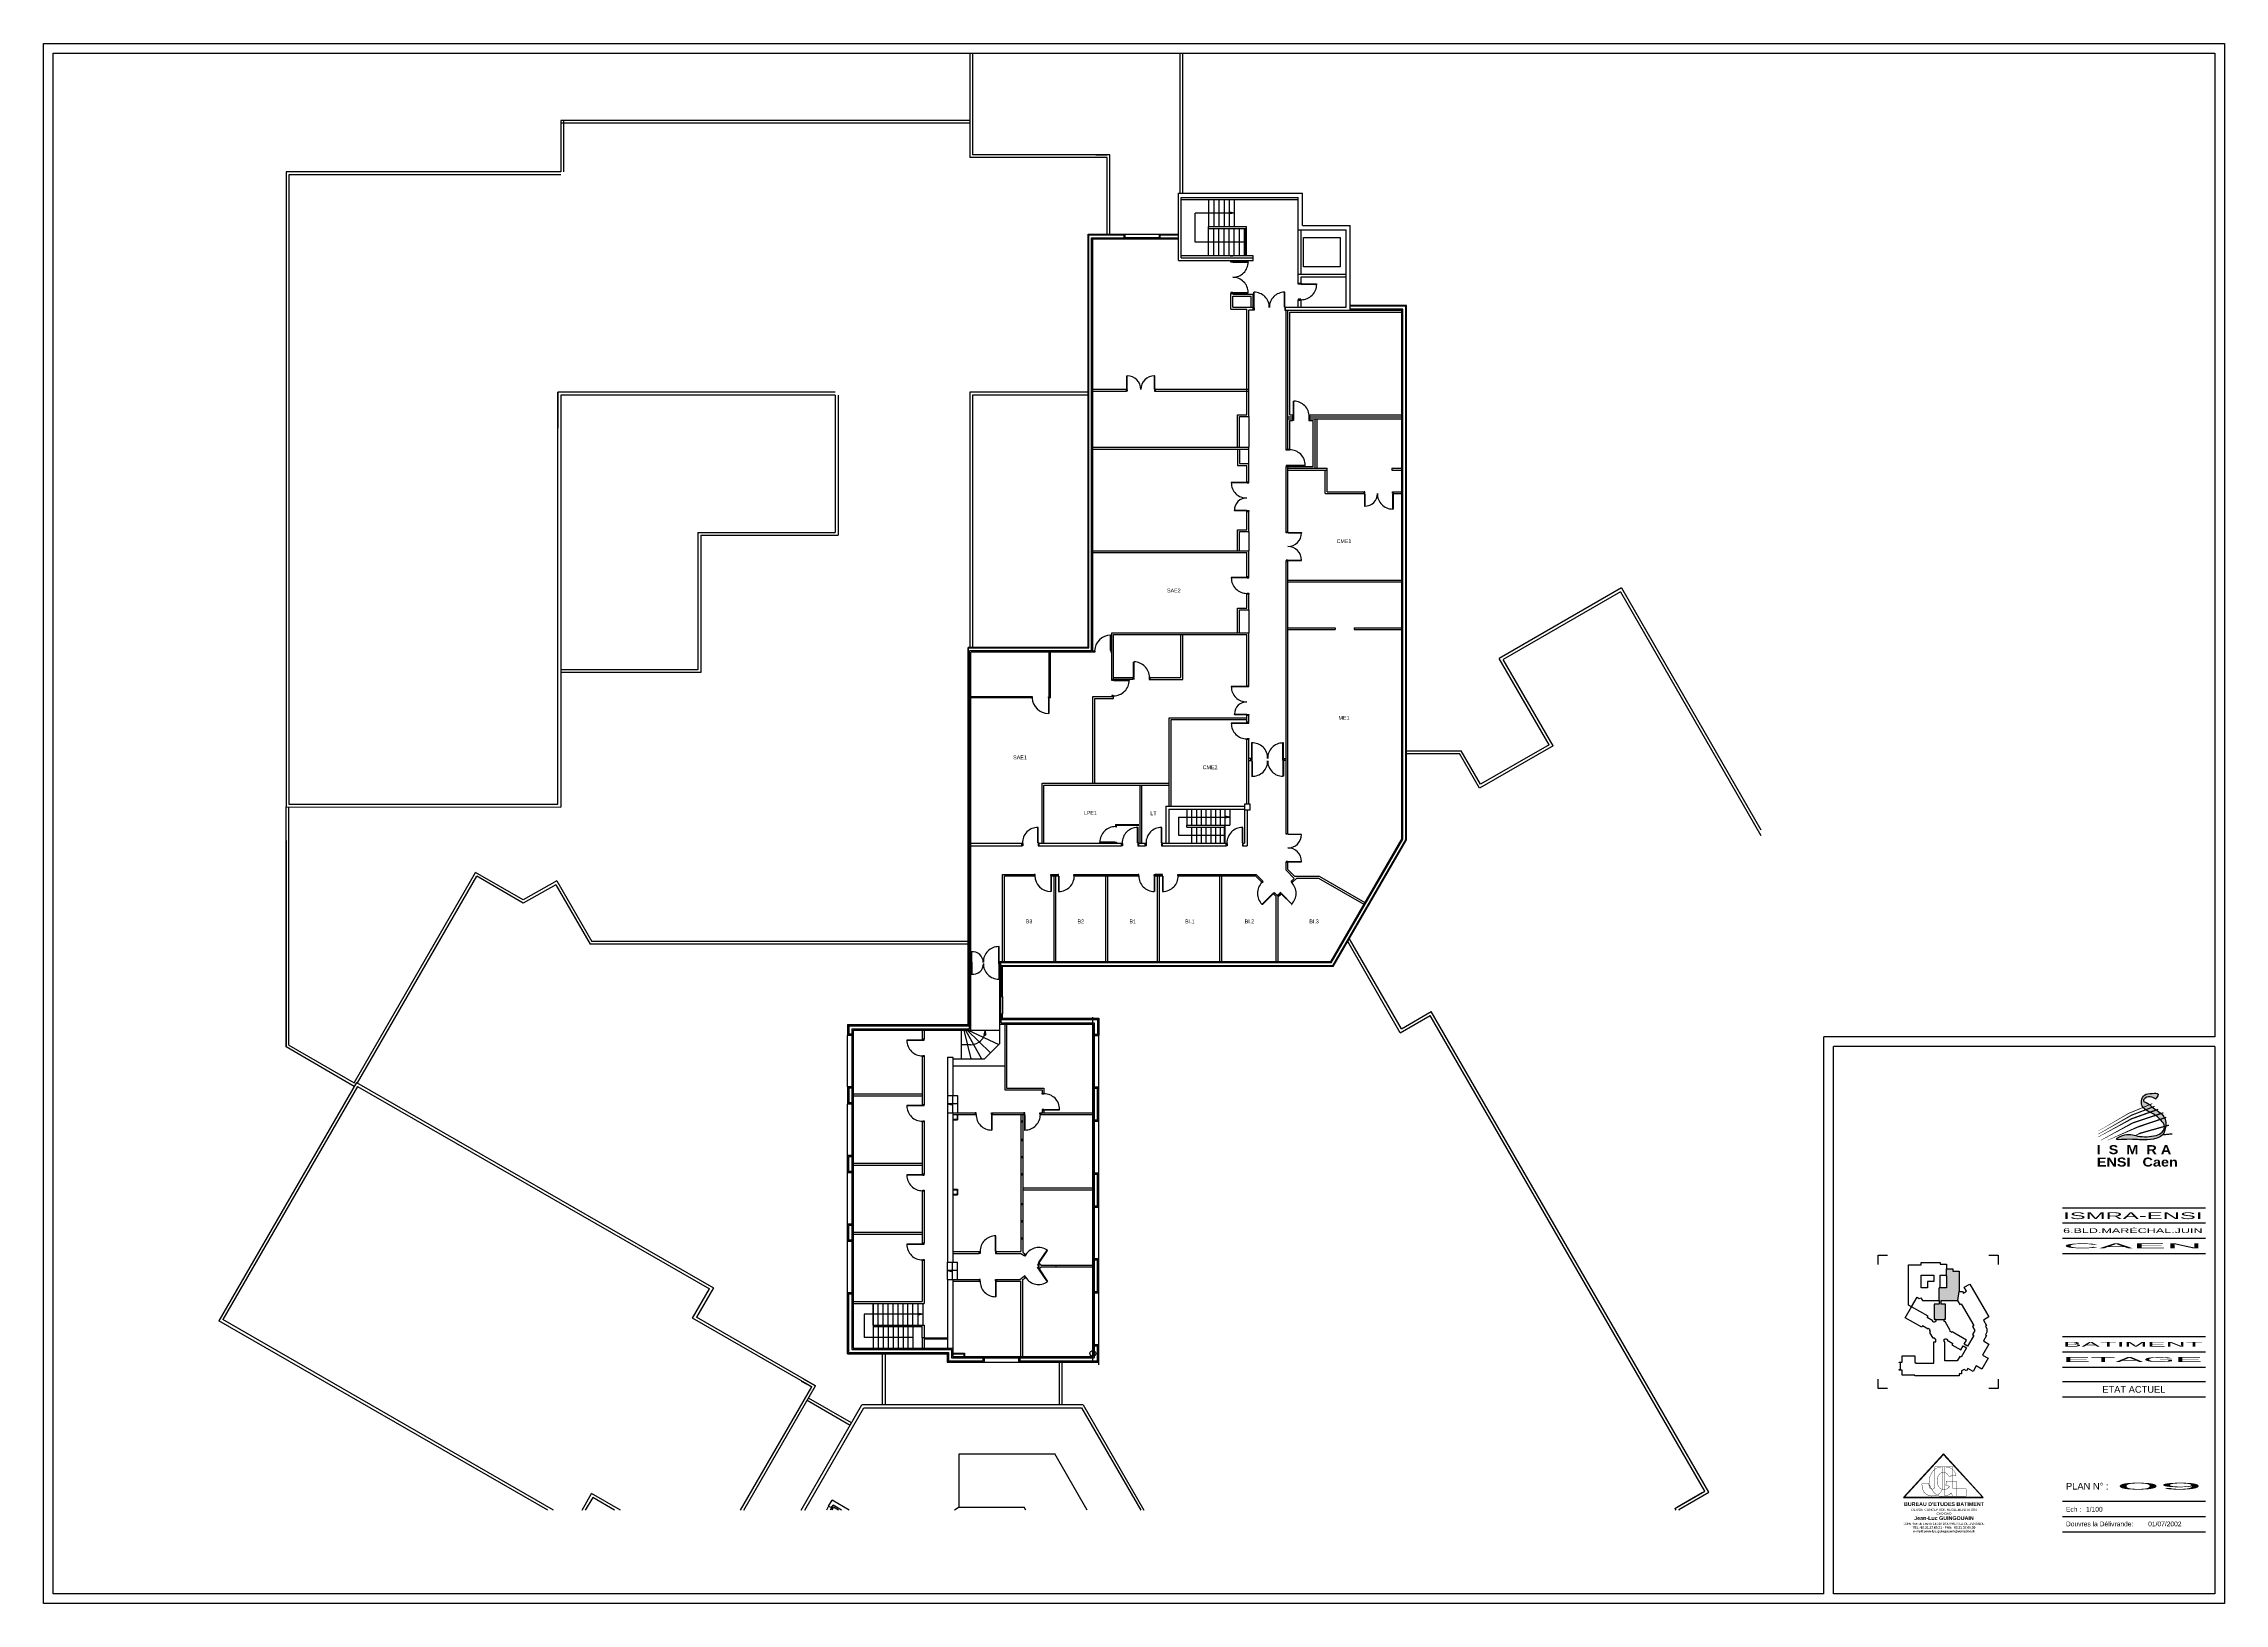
# Paper-space layout '2et' of a CAD drawing. Extents: x 4 to 1147, y 1 to 819.
# The model-space entities are those that its viewports show. They can reach past a viewport. Long polylines and large blocks are cut down to what shows.
import ezdxf
from ezdxf.enums import TextEntityAlignment as Align

# ---------------------------------------------------------------- set-up
doc = ezdxf.new("R2010")
doc.units = 0
doc.header["$MEASUREMENT"] = 0
doc.linetypes.add('AXES', pattern=[2, 1.25, -0.25, 0.25, -0.25])
doc.layers.get('0').update_dxf_attribs({"linetype": 'CONTINUOUS'})
for name, color, linetype in [('BA_APPUI_FENETRE', 140, 'CONTINUOUS'), ('BA_AXE_TRAME', 253, 'AXES'), ('BA_BARDAGE', 1, 'CONTINUOUS'), ('BA_CLOISON_EXISTANTE', 4, 'CONTINUOUS'), ('BA_CLOISON_HACH', 8, 'CONTINUOUS'), ('BA_DOUBLAGE', 134, 'CONTINUOUS'), ('BA_ESCALIER', 8, 'CONTINUOUS'), ('BA_MENUIS_EXTERIEURE', 6, 'CONTINUOUS'), ('BA_MENUIS_INTERIEURE', 202, 'CONTINUOUS'), ('BA_STRUCTURE', 5, 'CONTINUOUS'), ('ESP_PAP_CADRE', 7, 'CONTINUOUS'), ('ESP_PAP_FENETRE', 2, 'CONTINUOUS'), ('reperage', 7, 'CONTINUOUS'), ('TXT_REP_PIECE', 3, 'CONTINUOUS')]:
    doc.layers.add(name, color=color, linetype=linetype)
doc.layers.get('ESP_PAP_FENETRE').off()
doc.styles.add('ARIAL', font='arial.ttf')
doc.styles.add('BOLD', font='BOLD.SHX')

# ---------------------------------------------------------------- blocks, each defined once
blk = doc.blocks.new('LOGO')
h = blk.add_hatch(color=256)
edge = h.paths.add_edge_path()
edge.add_spline(control_points=[(211.422, 122.251), (211.42, 122.253), (211.431, 122.268), (211.451, 122.299), (211.383, 122.291), (211.333, 122.294), (211.304, 122.237), (211.317, 122.176), (211.379, 122.151), (211.431, 122.117), (211.467, 122.082), (211.496, 122.043), (211.479, 121.987), (211.395, 121.956), (211.284, 121.955), (211.196, 121.99), (211.088, 121.93), (211.23, 121.944), (211.306, 121.93), (211.417, 121.938), (211.479, 121.969), (211.497, 122.023), (211.508, 122.091), (211.452, 122.152), (211.392, 122.187), (211.361, 122.219), (211.319, 122.234), (211.345, 122.271), (211.385, 122.267), (211.402, 122.262), (211.426, 122.247), (211.422, 122.251)], knot_values=[0, 0, 0, 0, 0.010426, 0.041401, 0.086218, 0.146718, 0.199089, 0.249871, 0.315285, 0.38436, 0.437999, 0.46684, 0.524819, 0.578673, 0.722284, 0.839462, 0.894906, 0.951022, 1.111079, 1.209303, 1.267872, 1.301859, 1.376201, 1.460954, 1.528252, 1.581362, 1.60744, 1.630345, 1.682522, 1.703546, 1.7183, 1.7183, 1.7183, 1.7183], degree=3, periodic=0)
for points in [[(210.975, 121.978, 0.00278, 0.009, 0), (211.233, 122.125, 0.009, 0.009, 0), (211.412, 122.194, 0.009, 0.009, 0)], [(210.975, 121.956, 0.00259, 0.01, 0), (211.235, 122.098, 0.01, 0.01, 0), (211.44, 122.171, 0.01, 0.01, 0)], [(210.975, 122.002, 0.0017, 0.006, 0), (211.212, 122.14, 0.006, 0.006, 0), (211.394, 122.215, 0.006, 0.006, 0)], [(210.996, 121.931, 0.00294, 0.01, 0), (211.244, 122.066, 0.01, 0.01, 0), (211.48, 122.144, 0.01, 0.01, 0)], [(211.048, 121.931, 0.00251, 0.01, 0), (211.282, 122.034, 0.01, 0.01, 0), (211.503, 122.109, 0.01, 0.01, 0)], [(211.259, 121.967, 0.003, 0.01, 0), (211.303, 121.986, 0.01, 0.01, 0), (211.523, 122.048, 0.01, 0.01, 0)], [(211.476, 121.973, 0.003, 0.01, 0), (211.476, 121.973, 0.01, 0.01, 0), (211.551, 121.981, 0.01, 0.01, 0)]]:
    blk.add_lwpolyline(points, format="xyseb")
at = {"start_tangent": (-0.651755, 0.75843), "end_tangent": (-0.651755, 0.75843)}
blk.add_spline([(211.422, 122.251), (211.426, 122.261), (211.439, 122.289), (211.394, 122.294), (211.335, 122.282), (211.31, 122.236), (211.322, 122.186), (211.376, 122.15), (211.434, 122.112), (211.472, 122.074), (211.487, 122.05), (211.472, 121.994), (211.424, 121.969), (211.281, 121.964), (211.163, 121.967), (211.116, 121.939), (211.172, 121.937), (211.332, 121.934), (211.429, 121.947), (211.479, 121.979), (211.492, 122.01), (211.497, 122.084), (211.446, 122.152), (211.391, 122.191), (211.348, 122.223), (211.327, 122.237), (211.338, 122.257), (211.39, 122.265), (211.409, 122.257), (211.422, 122.251)], degree=3, dxfattribs=at)
at = {"insert": (210.963, 121.893), "char_height": 0.07, "width": 5, "attachment_point": 1, "line_spacing_factor": 1.5}
blk.add_mtext('{\\fArial Black|b0|i0|c0|p34;I  S  M  R A}', dxfattribs=at)
at = {"insert": (210.964, 121.797), "char_height": 0.07, "width": 5, "attachment_point": 1}
blk.add_mtext('{\\fArial Black|b0|i0|c0|p34;ENSI   Caen}', dxfattribs=at)
blk = doc.blocks.new('reperage')
at = {"layer": 'reperage'}
for points in [[(-6963, 12708), (-4803, 12708), (-4803, 12528), (-4083, 12528), (-4083, 11988), (-3363, 11988), (-3363, 11718), (-2643, 11718), (-2643, 9403), (-2241, 9403), (-2139, 9227), (-1780, 9434), (-2042, 9887), (-1405, 10254), (485, 6980), (755, 6513), (131, 6153), (491, 5529), (372, 5460), (529, 5188), (530, 4766), (370, 4476), (491, 4406), (131, 3783), (755, 3423), (35, 2175), (658, 1815), (-62, 568), (-685, 928), (-1045, 305), (-1621, 637), (-1778, 365), (-2064, 531), (-2363, 358), (-2363, 28), (-2643, 28), (-2643, -192), (-7683, -192), (-7683, -109), (-9118, -109), (-9118, 468), (-9448, 468), (-9448, 518), (-9318, 518), (-9318, 1323), (-9448, 1323), (-9448, 1373), (-9118, 1373), (-9118, 2091), (-7678, 2091), (-7678, 1305), (-7598, 1305), (-7598, 1258), (-5523, 1258), (-5523, 3688), (-5274, 3688), (-5274, 3963), (-5383, 3963), (-5450, 4077), (-5565, 4077), (-5955, 4753), (-5897, 4853), (-5964, 4968), (-5909, 5062), (-6134, 5192), (-6171, 5128), (-6795, 5488), (-6882, 5337), (-8753, 6417), (-8044, 7654), (-8403, 7861), (-8403, 12438), (-6963, 12438)], [(-6963, 11268), (-5523, 11268), (-5523, 10548), (-6243, 10548), (-6243, 9828), (-6963, 9828)], [(-4803, 11268), (-4173, 11268), (-4165, 11268), (-4083, 11185), (-4083, 9828), (-4803, 9829)], [(-7403, 8745), (-7159, 8604), (-6988, 8700), (-6812, 8395), (-6807, 8398), (-6801, 8388), (-4900, 8388), (-4900, 7953), (-5461, 7953), (-5461, 6238), (-5274, 6238), (-5274, 5973), (-5383, 5973), (-5435, 5883), (-5663, 6008), (-5626, 6072), (-6250, 6432), (-6162, 6584), (-8033, 7664)], [(-4623, 8388), (-2828, 8388), (-2560, 7924), (-2404, 8014), (-964, 5520), (-1120, 5430), (-851, 4966), (-1120, 4505), (-964, 4415), (-1684, 3168), (-2070, 3391), (-1798, 3862), (-3435, 4807), (-3472, 4743), (-3697, 4873), (-3643, 4968), (-4223, 5973), (-4332, 5973), (-4332, 6258), (-4173, 6258), (-4173, 7953), (-4662, 7953), (-4662, 8378), (-4623, 8378)], [(-4332, 3963), (-4223, 3963), (-4171, 4052), (-3943, 3927), (-3980, 3863), (-3356, 3503), (-3444, 3352), (-2430, 2767), (-2168, 3222), (-1782, 2999), (-2404, 1921), (-2560, 2011), (-2839, 1528), (-4263, 1528), (-4263, 3688), (-4332, 3688)]]:
    blk.add_lwpolyline(points, close=True, dxfattribs=at)
blk = doc.blocks.new('Siglejl')
at = {"color": 3, "linetype": 'Continuous'}
for p, q in [((2.38, 20.46), (4.99, 23.32)), ((4.99, 23.29), (2.41, 20.48)), ((4.99, 23.32), (7.6, 20.46)), ((4.99, 23.29), (7.57, 20.48)), ((2.38, 20.46), (7.6, 20.46)), ((2.41, 20.48), (7.57, 20.48))]:
    blk.add_line(p, q, dxfattribs=at)
at = {"color": 3, "linetype": 'Continuous', "const_width": 0.0232}
for points in [[(4.99, 23.3), (2.4, 20.47)], [(4.99, 23.3), (7.58, 20.47)], [(3.58, 21.38), (3.6, 21.16), (3.65, 20.97), (3.7, 20.84), (3.78, 20.75), (3.9, 20.66), (4.03, 20.6), (4.21, 20.56), (4.49, 20.58), (4.61, 20.63), (4.76, 20.74), (4.9, 20.95), (4.94, 21.12), (4.93, 22.47)], [(4.95, 22.47), (4.44, 22.47), (4.44, 21.21), (4.43, 21.14), (4.37, 21.04), (4.31, 21.02), (4.2, 21.02), (4.14, 21.05), (4.08, 21.11), (4.06, 21.21), (4.03, 21.38), (3.58, 21.38)], [(5.52, 20.77), (5.43, 20.69), (5.32, 20.63), (5.19, 20.59), (4.98, 20.53), (4.73, 20.55), (4.54, 20.64), (4.36, 20.8), (4.19, 21.07), (4.09, 21.28), (4.07, 21.53), (4.09, 21.77), (4.14, 21.91), (4.29, 22.18), (4.51, 22.37), (4.71, 22.45), (4.91, 22.47), (5.11, 22.47), (5.31, 22.45), (5.52, 22.37), (5.7, 22.19), (5.79, 22.02), (5.81, 21.88), (5.33, 21.87)], [(5.33, 21.87), (5.27, 21.98), (5.16, 22.07), (5.07, 22.1), (4.94, 22.11), (4.81, 22.06), (4.76, 22.02), (4.66, 21.89), (4.59, 21.72), (4.58, 21.57), (4.6, 21.43), (4.64, 21.26), (4.73, 21.1), (4.86, 21.02), (4.98, 20.97), (5.14, 20.99), (5.28, 21.06), (5.36, 21.14), (5.39, 21.21), (5.16, 21.24), (5.17, 21.54), (5.86, 21.54), (5.86, 20.56)], [(5.09, 20.56), (5.09, 22.47)], [(5.61, 21.05), (5.61, 22.47), (5.11, 22.47)], [(2.4, 20.47), (7.58, 20.47)], [(5.09, 20.56), (6.48, 20.56), (6.48, 21.05)], [(5.52, 20.77), (5.58, 20.56)], [(6.48, 21.05), (5.61, 21.05)]]:
    blk.add_lwpolyline(points, dxfattribs=at)
at = {"color": 3, "insert": (5.03, 19.14), "char_height": 0.25, "width": 7.7819, "attachment_point": 5, "style": 'BOLD'}
blk.add_mtext("\\fArial|b1|i0|c0|p34;BUREAU D'ETUDES BATIMENT\\P\\fArial|b0|i0|c0|p34;\\H0.15;DESSIN-CONCEPTION-REGLEMENTATION\\PCAO-DAO\\P\\fArial|b1|i0|c0|p34;\\H0.25;Jean-Luc GUINGOUAIN\\P\\fArial|b0|i0|c0|p34;\\H0.15;10bis Rue du Lavoir-14440 DOUVRES LA DELIVRANDE\\P\\fArial|b1|i0|c0|p34;TEL: 02.31.37.60.21 - FAX:  02.31.37.60.20\\Pe-mail: jean-luc.guingouain@wanadoo.fr", dxfattribs=at)

msp = doc.modelspace()

# ---------------------------------------------------------------- hatches: boundary and pattern name
at = {"layer": 'BA_ESCALIER'}
h = msp.add_hatch(color=256, dxfattribs=at)
h.paths.add_polyline_path([(22254, 15395), (22254, 15398), (22243, 15400), (22243, 15395)])
h.paths.add_polyline_path([(22243, 15395), (22243, 15391), (22254, 15393), (22254, 15395)])
h.paths.add_polyline_path([(22254, 15398), (22254, 15395), (22269, 15395)])
h.paths.add_polyline_path([(22269, 15395), (22254, 15395), (22254, 15393)])
h = msp.add_hatch(color=256, dxfattribs=at)
h.paths.add_polyline_path([(22231, 12228), (22231, 12230), (22219, 12232), (22219, 12228)])
h.paths.add_polyline_path([(22219, 12228), (22219, 12223), (22231, 12225), (22231, 12228)])
h.paths.add_polyline_path([(22231, 12230), (22231, 12228), (22245, 12228)])
h.paths.add_polyline_path([(22245, 12228), (22231, 12228), (22231, 12225)])
h = msp.add_hatch(color=256, dxfattribs=at)
h.paths.add_polyline_path([(20961, 11096), (20959, 11096), (20955, 11085), (20960, 11085)])
h.paths.add_polyline_path([(20960, 11085), (20964, 11084), (20964, 11096), (20961, 11096)])
h.paths.add_polyline_path([(20959, 11096), (20961, 11096), (20963, 11110)])
h.paths.add_polyline_path([(20963, 11110), (20961, 11096), (20964, 11096)])
h = msp.add_hatch(color=256, dxfattribs=at)
h.paths.add_polyline_path([(20777, 10724), (20777, 10722), (20786, 10720), (20786, 10724)])
h.paths.add_polyline_path([(20786, 10724), (20786, 10727), (20777, 10726), (20777, 10724)])
h.paths.add_polyline_path([(20777, 10722), (20777, 10724), (20765, 10724)])
h.paths.add_polyline_path([(20765, 10724), (20777, 10724), (20777, 10726)])
h = msp.add_hatch(color=256, dxfattribs=at)
h.paths.add_polyline_path([(20777, 9850), (20777, 9852), (20786, 9853), (20786, 9850)])
h.paths.add_polyline_path([(20786, 9850), (20786, 9846), (20777, 9848), (20777, 9850)])
h.paths.add_polyline_path([(20777, 9852), (20777, 9850), (20765, 9850)])
h.paths.add_polyline_path([(20765, 9850), (20777, 9850), (20777, 9848)])
h = msp.add_hatch(color=256, dxfattribs=at)
h.paths.add_polyline_path([(20622, 9621), (20622, 9624), (20611, 9625), (20611, 9621)])
h.paths.add_polyline_path([(20611, 9621), (20611, 9617), (20622, 9619), (20622, 9621)])
h.paths.add_polyline_path([(20622, 9624), (20622, 9621), (20637, 9621)])
h.paths.add_polyline_path([(20637, 9621), (20622, 9621), (20622, 9619)])

# ---------------------------------------------------------------- linework, layer by layer
at = {"layer": 'BA_APPUI_FENETRE'}
for p, q in [((20882, 16595), (20882, 15881)), ((20897, 16580), (20897, 15881)), ((21983, 16580), (21983, 15499)), ((21998, 16595), (21998, 15499)), ((20882, 15881), (18737, 15881)), ((18737, 15881), (18737, 15611)), ((20882, 15866), (18737, 15866)), ((18752, 15881), (18752, 15611)), ((20882, 15881), (20882, 15686)), ((20897, 15881), (20897, 15701)), ((21602, 15686), (20882, 15686)), ((21617, 15701), (20897, 15701)), ((21542, 15701), (21602, 15701)), ((21602, 15285), (21602, 15686)), ((21617, 15285), (21617, 15701)), ((21617, 15626), (21617, 15686)), ((17297, 15611), (17297, 12281)), ((18737, 15611), (17297, 15611)), ((18737, 15596), (17312, 15596)), ((17312, 15596), (17312, 12296)), ((21696, 15285), (21876, 15285)), ((22604, 15075), (22604, 15308)), ((22619, 15075), (22619, 15308)), ((20177, 14456), (18722, 14456)), ((18722, 14456), (18722, 14268)), ((18722, 12295), (18722, 14456)), ((20177, 14441), (18737, 14441)), ((18737, 14441), (18737, 12280)), ((20177, 14441), (20177, 13721)), ((20192, 14441), (20192, 13706)), ((21502, 14456), (20882, 14456)), ((20882, 14456), (20882, 13116)), ((21502, 14441), (20897, 14441)), ((20897, 14441), (20897, 13118)), ((22345, 14328), (22345, 14168)), ((22345, 14082), (22345, 14158)), ((19457, 13721), (19457, 13001)), ((19457, 13721), (20177, 13721)), ((22345, 13725), (22345, 13625)), ((19472, 13706), (19472, 12986)), ((19472, 13706), (20192, 13706)), ((24299, 13430), (23658, 13060)), ((24293, 13410), (23678, 13054)), ((24293, 13410), (26434, 9691)), ((24299, 13430), (26454, 9686)), ((22345, 13314), (22345, 13195)), ((23919, 12607), (23658, 13060)), ((23940, 12602), (23678, 13054)), ((19457, 13001), (18737, 13001)), ((19472, 12986), (18737, 12986)), ((23940, 12602), (23555, 12379)), ((23919, 12607), (23560, 12400)), ((23172, 12576), (23458, 12576)), ((23172, 12561), (23450, 12561)), ((23363, 12576), (23458, 12576)), ((23363, 12561), (23450, 12561)), ((23555, 12379), (23450, 12561)), ((23560, 12400), (23458, 12576)), ((17297, 12281), (18737, 12280)), ((17297, 11023), (17297, 12281)), ((17312, 12296), (18722, 12295)), ((17312, 11032), (17312, 12281)), ((17297, 12106), (17297, 11023)), ((17654, 10835), (18291, 11938)), ((17671, 10834), (18297, 11918)), ((18540, 11794), (18291, 11938)), ((18540, 11777), (18297, 11918)), ((18717, 11894), (18540, 11794)), ((18717, 11894), (18901, 11576)), ((18711, 11873), (18540, 11777)), ((18711, 11873), (18892, 11561)), ((20873, 11561), (18892, 11561)), ((20873, 11576), (18901, 11576)), ((23139, 11097), (22864, 11575)), ((23145, 11118), (22872, 11590)), ((21053, 11287), (21053, 11197)), ((23145, 11118), (23301, 11208)), ((24756, 8688), (23301, 11208)), ((23139, 11097), (23295, 11188)), ((24735, 8693), (23295, 11188)), ((17655, 10816), (17297, 11023)), ((17312, 11032), (17654, 10835)), ((20240, 10813), (20240, 11083)), ((21559, 10813), (21559, 11083)), ((17667, 10837), (16945, 9587)), ((17672, 10816), (16966, 9593)), ((17667, 10837), (19539, 9759)), ((17672, 10816), (19518, 9754)), ((20240, 10453), (20240, 10723)), ((21559, 10363), (21559, 10633)), ((20240, 10093), (20240, 10363)), ((21559, 9913), (21559, 10183)), ((20240, 9733), (20240, 10003)), ((19429, 9600), (19518, 9754)), ((19539, 9759), (19450, 9605)), ((20240, 9733), (20240, 9733)), ((21559, 9463), (21559, 9733)), ((21559, 9355), (21559, 9733)), ((20073, 9245), (19450, 9605)), ((18817, 8510), (16945, 9587)), ((18812, 8530), (16966, 9593)), ((20053, 9240), (19429, 9600)), ((20425, 9146), (20425, 9411)), ((20440, 9146), (20440, 9411)), ((19998, 9271), (20053, 9240)), ((20008, 9283), (20073, 9245)), ((20958, 9369), (21137, 9369)), ((21352, 9146), (21352, 9369)), ((21367, 9146), (21367, 9369)), ((19523, 8322), (20053, 9240)), ((19528, 8301), (20073, 9245)), ((20254, 9038), (20029, 9168)), ((20262, 9051), (20036, 9181)), ((19736, 8141), (20316, 9146)), ((19756, 8141), (20327, 9131)), ((21477, 9146), (20316, 9146)), ((20327, 9131), (21468, 9131)), ((21468, 9131), (22040, 8141)), ((21477, 9146), (22057, 8141)), ((20827, 8889), (21328, 8889)), ((20827, 8609), (20827, 8889)), ((21544, 8515), (21328, 8889)), ((24579, 8603), (24735, 8693)), ((18812, 8530), (18899, 8682)), ((18905, 8661), (18817, 8510)), ((19523, 8322), (18899, 8682)), ((19528, 8301), (18905, 8661)), ((20142, 8615), (20097, 8537)), ((20827, 8609), (20689, 8529)), ((20827, 8609), (21167, 8609)), ((21302, 8375), (21167, 8609)), ((24579, 8603), (24846, 8141)), ((24592, 8611), (24722, 8686)), ((24600, 8598), (24756, 8688)), ((24600, 8598), (24864, 8141))]:
    msp.add_line(p, q, dxfattribs=at)
at = {"layer": 'BA_AXE_TRAME', "ltscale": 30}
for q in [(21527, 11179), (21527, 10200)]:
    msp.add_line((21527, 9376), q, dxfattribs=at)
at = {"layer": 'BA_BARDAGE', "ltscale": 30}
for p, q in [((21502, 13118), (21502, 15285)), ((21502, 15285), (21696, 15285)), ((21502, 15283), (21694, 15283)), ((21694, 15266), (21694, 15283)), ((21696, 15266), (21696, 15285)), ((21876, 15266), (21876, 15285)), ((21876, 15285), (21976, 15285)), ((21878, 15266), (21878, 15283)), ((21878, 15283), (21976, 15283)), ((23172, 14911), (22877, 14911)), ((23172, 12108), (23172, 14911)), ((20873, 11140), (20873, 13118)), ((21502, 13118), (20873, 13118)), ((20875, 11138), (20875, 13114)), ((22788, 11444), (23172, 12108)), ((21051, 11289), (21051, 11448)), ((21053, 11287), (21053, 11444)), ((22788, 11444), (21053, 11444)), ((21045, 11289), (21051, 11289)), ((21045, 11287), (21053, 11287)), ((20240, 11140), (20240, 11083)), ((20240, 11140), (20873, 11140)), ((20242, 11138), (20242, 11085)), ((20242, 11138), (20875, 11138)), ((21045, 11197), (21053, 11197)), ((21045, 11195), (21051, 11195)), ((21051, 11171), (21051, 11195)), ((21051, 11171), (21557, 11171)), ((21053, 11173), (21053, 11197)), ((21053, 11173), (21559, 11173)), ((21557, 11171), (21557, 11085)), ((21559, 11173), (21559, 11083)), ((20264, 11083), (20240, 11083)), ((20264, 11085), (20242, 11085)), ((21535, 11085), (21557, 11085)), ((21535, 11083), (21559, 11083)), ((20264, 10813), (20240, 10813)), ((20240, 10813), (20240, 10723)), ((20264, 10811), (20242, 10811)), ((20242, 10811), (20242, 10725)), ((21535, 10813), (21559, 10813)), ((21535, 10811), (21557, 10811)), ((21557, 10635), (21557, 10811)), ((21559, 10633), (21559, 10813)), ((20264, 10723), (20240, 10723)), ((20264, 10725), (20242, 10725)), ((21535, 10635), (21557, 10635)), ((21535, 10633), (21559, 10633)), ((20264, 10453), (20240, 10453)), ((20240, 10363), (20240, 10453)), ((20264, 10451), (20242, 10451)), ((20242, 10365), (20242, 10451)), ((20264, 10363), (20240, 10363)), ((20264, 10365), (20242, 10365)), ((21535, 10363), (21559, 10363)), ((21535, 10361), (21557, 10361)), ((21557, 10185), (21557, 10361)), ((21559, 10183), (21559, 10363)), ((21535, 10185), (21557, 10185)), ((21535, 10183), (21559, 10183)), ((20264, 10093), (20240, 10093)), ((20240, 10003), (20240, 10093)), ((20264, 10091), (20242, 10091)), ((20242, 10005), (20242, 10091)), ((20264, 10003), (20240, 10003)), ((20264, 10005), (20242, 10005)), ((21535, 9913), (21559, 9913)), ((21535, 9911), (21557, 9911)), ((21557, 9735), (21557, 9911)), ((21559, 9733), (21559, 9913)), ((20264, 9733), (20240, 9733)), ((20240, 9733), (20240, 9733)), ((20240, 9413), (20240, 9733)), ((20242, 9733), (20242, 9731)), ((20242, 9415), (20242, 9733)), ((20264, 9731), (20242, 9731)), ((21535, 9735), (21557, 9735)), ((21535, 9733), (21559, 9733)), ((20240, 9413), (20763, 9413)), ((20242, 9415), (20765, 9415)), ((20763, 9413), (20763, 9369)), ((20765, 9415), (20765, 9371)), ((20956, 9392), (20956, 9371)), ((20958, 9392), (20958, 9369)), ((21137, 9392), (21137, 9369)), ((21139, 9392), (21139, 9371)), ((21535, 9463), (21559, 9463)), ((21535, 9461), (21557, 9461)), ((21557, 9371), (21557, 9461)), ((21559, 9369), (21559, 9463)), ((20763, 9369), (20958, 9369)), ((20765, 9371), (20956, 9371)), ((21137, 9369), (21559, 9369)), ((21139, 9371), (21557, 9371))]:
    msp.add_line(p, q, dxfattribs=at)
at = {"layer": 'BA_CLOISON_EXISTANTE'}
for p, q in [((22560, 14876), (23147, 14876)), ((22560, 14337), (22560, 14876)), ((22560, 14337), (22575, 14337)), ((22560, 14157), (22560, 14307)), ((22560, 14307), (22575, 14307)), ((22575, 14327), (22575, 14337)), ((22665, 14337), (23147, 14337)), ((22665, 14327), (22665, 14337)), ((22665, 14307), (22683, 14307)), ((22683, 14067), (22683, 14307)), ((22550, 14067), (22683, 14067)), ((22746, 13924), (22746, 14047)), ((22756, 13934), (22756, 14047)), ((22746, 13924), (22949, 13924)), ((22756, 13934), (22949, 13934)), ((23104, 13934), (23147, 13934)), ((23104, 13924), (23147, 13924)), ((21646, 12190), (21646, 12182)), ((21646, 12190), (21768, 12190)), ((21651, 12185), (21651, 12182)), ((21651, 12185), (21768, 12185)), ((22020, 12186), (22220, 12186)), ((22020, 12176), (22020, 12186)), ((22020, 12176), (22220, 12176)), ((22220, 12176), (22220, 12186)), ((21054, 11927), (21219, 11927)), ((21054, 11469), (21054, 11927)), ((21064, 11920), (21219, 11920)), ((21064, 11469), (21064, 11920)), ((21312, 11927), (21343, 11927)), ((21312, 11920), (21343, 11920)), ((21324, 11469), (21324, 11920)), ((21334, 11469), (21334, 11920)), ((21433, 11927), (21764, 11927)), ((21433, 11920), (21764, 11920)), ((21596, 11469), (21596, 11920)), ((21606, 11469), (21606, 11920)), ((21888, 11927), (21854, 11927)), ((21854, 11927), (21888, 11927)), ((21888, 11920), (21854, 11920)), ((21854, 11920), (21888, 11920)), ((21866, 11469), (21866, 11920)), ((21876, 11469), (21876, 11920)), ((21978, 11927), (22383, 11927)), ((21978, 11920), (22380, 11920)), ((22193, 11469), (22193, 11920)), ((22203, 11469), (22203, 11920)), ((22412, 11888), (22380, 11920)), ((22417, 11893), (22383, 11927)), ((22570, 11893), (22583, 11906)), ((22575, 11888), (22596, 11908)), ((22488, 11812), (22476, 11824)), ((22494, 11816), (22481, 11829)), ((22488, 11469), (22488, 11812)), ((22494, 11816), (22507, 11829)), ((22498, 11811), (22512, 11824)), ((22498, 11469), (22498, 11811)), ((20633, 11110), (20633, 11063)), ((20643, 11110), (20643, 11063)), ((21065, 11143), (21065, 10797)), ((21075, 11143), (21075, 10807)), ((20633, 10973), (20633, 10720)), ((20643, 10973), (20643, 10720)), ((20793, 10924), (21065, 10924)), ((20270, 10777), (20633, 10777)), ((20270, 10767), (20633, 10767)), ((21065, 10797), (21261, 10797)), ((21075, 10807), (21271, 10807)), ((21261, 10797), (21261, 10780)), ((21271, 10807), (21271, 10780)), ((20793, 10678), (20911, 10678)), ((20793, 10668), (20911, 10668)), ((21001, 10678), (21165, 10678)), ((21001, 10668), (21165, 10668)), ((21150, 10668), (21150, 10636)), ((21150, 10636), (21160, 10636)), ((21160, 10668), (21160, 10636)), ((21255, 10678), (21529, 10678)), ((21255, 10668), (21529, 10668)), ((21261, 10690), (21261, 10678)), ((21271, 10690), (21271, 10678)), ((20633, 10630), (20633, 10356)), ((20643, 10630), (20643, 10356)), ((20270, 10413), (20633, 10413)), ((20270, 10403), (20633, 10403)), ((21150, 10353), (21160, 10353)), ((21150, 10353), (21150, 10202)), ((21160, 10353), (21160, 10202)), ((20633, 10266), (20633, 9993)), ((20643, 10266), (20643, 9993)), ((21150, 10202), (21160, 10202)), ((21160, 10284), (21529, 10284)), ((21160, 10274), (21529, 10274)), ((20270, 10051), (20633, 10051)), ((20270, 10041), (20633, 10041)), ((20793, 9950), (20932, 9950)), ((21022, 9950), (21150, 9950)), ((21150, 10016), (21160, 10016)), ((21150, 10016), (21150, 9950)), ((21160, 10016), (21160, 9946)), ((20633, 9903), (20633, 9688)), ((20643, 9903), (20643, 9678)), ((20793, 9940), (20932, 9940)), ((21022, 9940), (21150, 9940)), ((21150, 9940), (21167, 9929)), ((21160, 9946), (21173, 9937)), ((21241, 9878), (21247, 9874)), ((21241, 9870), (21247, 9874)), ((21247, 9887), (21257, 9879)), ((21247, 9862), (21257, 9869)), ((21257, 9879), (21529, 9879)), ((21257, 9869), (21529, 9869)), ((20793, 9804), (20932, 9804)), ((20793, 9794), (20932, 9794)), ((21022, 9804), (21145, 9804)), ((21022, 9794), (21150, 9794)), ((21145, 9804), (21167, 9820)), ((21150, 9399), (21150, 9794)), ((21160, 9803), (21173, 9811)), ((21160, 9399), (21160, 9803)), ((20270, 9688), (20633, 9688)), ((20270, 9678), (20643, 9678)), ((20633, 9498), (20633, 9443)), ((20643, 9498), (20633, 9498)), ((20643, 9498), (20643, 9443))]:
    msp.add_line(p, q, dxfattribs=at)
at = {"layer": 'BA_DOUBLAGE'}
for p, q in [((21991, 15467), (22604, 15467)), ((22368, 15171), (21991, 15171)), ((22368, 15161), (22368, 15171)), ((20165, 8606), (20167, 8610)), ((20525, 8404), (20167, 8610))]:
    msp.add_line(p, q, dxfattribs=at)
at = {"layer": 'BA_ESCALIER'}
for p, q in [((22134, 15467), (22134, 15324)), ((22161, 15467), (22161, 15324)), ((22188, 15467), (22188, 15324)), ((22215, 15467), (22215, 15324)), ((22242, 15467), (22242, 15324)), ((22269, 15467), (22269, 15324)), ((22269, 15395), (22064, 15395)), ((22064, 15242), (22064, 15395)), ((22134, 15324), (22333, 15324)), ((22134, 15314), (22134, 15324)), ((22269, 15395), (22243, 15400)), ((22243, 15400), (22243, 15391)), ((22269, 15395), (22243, 15391)), ((22333, 15171), (22333, 15324)), ((22323, 15242), (22064, 15242)), ((22134, 15314), (22328, 15314)), ((22134, 15171), (22134, 15314)), ((22161, 15171), (22161, 15314)), ((22188, 15171), (22188, 15314)), ((22215, 15171), (22215, 15314)), ((22242, 15171), (22242, 15314)), ((22269, 15171), (22269, 15314)), ((22296, 15171), (22296, 15314)), ((22323, 15171), (22323, 15314)), ((22328, 15171), (22328, 15314)), ((22020, 12270), (22020, 12186)), ((22045, 12270), (22045, 12186)), ((22070, 12270), (22070, 12186)), ((22095, 12270), (22095, 12186)), ((22120, 12270), (22120, 12186)), ((22145, 12270), (22145, 12186)), ((22170, 12270), (22170, 12186)), ((22195, 12270), (22195, 12186)), ((22220, 12270), (22220, 12092)), ((22245, 12270), (22245, 12186)), ((21976, 12228), (22245, 12228)), ((21976, 12228), (21976, 12134)), ((21976, 12134), (22215, 12134)), ((22045, 12176), (22045, 12092)), ((22070, 12176), (22070, 12092)), ((22095, 12176), (22095, 12092)), ((22120, 12176), (22120, 12092)), ((22145, 12176), (22145, 12092)), ((22170, 12176), (22170, 12092)), ((22195, 12176), (22195, 12092)), ((22215, 12176), (22215, 12092)), ((22245, 12228), (22219, 12232)), ((22219, 12232), (22219, 12223)), ((22245, 12228), (22219, 12223)), ((22220, 12186), (22245, 12186)), ((20836, 11110), (20836, 10961)), ((20850, 11111), (20887, 10961)), ((20859, 11111), (20943, 10961)), ((20868, 11110), (20991, 10992)), ((20874, 11110), (21035, 11036)), ((20887, 11110), (21039, 11110)), ((20963, 11110), (20955, 11085)), ((20963, 11110), (20964, 11084)), ((20887, 11034), (20836, 11034)), ((20955, 11085), (20964, 11084)), ((20765, 10769), (20765, 10678)), ((20791, 10769), (20791, 10678)), ((20793, 10769), (20817, 10769)), ((20817, 10769), (20817, 10678)), ((20765, 10724), (20786, 10727)), ((20817, 10724), (20765, 10724)), ((20765, 10724), (20786, 10720)), ((20786, 10720), (20786, 10727)), ((20765, 9804), (20765, 9895)), ((20765, 9850), (20786, 9853)), ((20817, 9850), (20765, 9850)), ((20765, 9850), (20786, 9846)), ((20786, 9853), (20786, 9846)), ((20791, 9804), (20791, 9895)), ((20793, 9895), (20817, 9895)), ((20817, 9804), (20817, 9895)), ((20793, 9804), (20817, 9804)), ((20637, 9621), (20329, 9621)), ((20329, 9621), (20329, 9500)), ((20375, 9678), (20375, 9564)), ((20375, 9564), (20375, 9678)), ((20402, 9564), (20402, 9678)), ((20428, 9564), (20428, 9678)), ((20454, 9564), (20454, 9678)), ((20480, 9564), (20480, 9678)), ((20506, 9564), (20506, 9678)), ((20532, 9564), (20532, 9678)), ((20558, 9564), (20558, 9678)), ((20584, 9564), (20584, 9678)), ((20611, 9564), (20611, 9678)), ((20637, 9621), (20611, 9625)), ((20611, 9625), (20611, 9617)), ((20637, 9621), (20611, 9617)), ((20637, 9564), (20637, 9678)), ((20584, 9500), (20329, 9500)), ((20375, 9557), (20375, 9443)), ((20402, 9557), (20402, 9443)), ((20428, 9557), (20428, 9443)), ((20454, 9557), (20454, 9443)), ((20480, 9557), (20480, 9443)), ((20506, 9557), (20506, 9443)), ((20532, 9557), (20532, 9443)), ((20558, 9557), (20558, 9443)), ((20584, 9557), (20584, 9443))]:
    msp.add_line(p, q, dxfattribs=at)
msp.add_lwpolyline([(22631, 15267), (22824, 15267), (22824, 15113), (22631, 15113)], close=True, dxfattribs=at)
msp.add_arc((20887, 11110), 76, 270, 0, dxfattribs=at)
at = {"layer": 'BA_MENUIS_EXTERIEURE'}
for p, q in [((21506, 13114), (21506, 15281)), ((21506, 15281), (21692, 15281)), ((21521, 13099), (21521, 15266)), ((21521, 15266), (21976, 15266)), ((21527, 13093), (21527, 15260)), ((21527, 15260), (21976, 15260)), ((21692, 15266), (21692, 15281)), ((21880, 15266), (21692, 15266)), ((21692, 15266), (21692, 15260)), ((21880, 15260), (21692, 15260)), ((21698, 15266), (21698, 15260)), ((21783, 15266), (21783, 15260)), ((21789, 15266), (21789, 15260)), ((21874, 15266), (21874, 15260)), ((21880, 15281), (21976, 15281)), ((21880, 15266), (21880, 15281)), ((21880, 15266), (21880, 15260)), ((23168, 14907), (22877, 14907)), ((23153, 14892), (22877, 14892)), ((22877, 14886), (23147, 14886)), ((23147, 14886), (22877, 14886)), ((23147, 12115), (23147, 14886)), ((23153, 12113), (23153, 14892)), ((23168, 12109), (23168, 14907)), ((21506, 13114), (20875, 13114)), ((20880, 11117), (20880, 13099)), ((21521, 13099), (20880, 13099)), ((20887, 11110), (20887, 13093)), ((21527, 13093), (20887, 13093)), ((23147, 12115), (22773, 11469)), ((22777, 11463), (23153, 12113)), ((22786, 11448), (23168, 12109)), ((20880, 11133), (20880, 11551)), ((22773, 11469), (21039, 11469)), ((21039, 11143), (21039, 11469)), ((21045, 11194), (21045, 11463)), ((22777, 11463), (21045, 11463)), ((21046, 11289), (21046, 11448)), ((21046, 11289), (21046, 11448)), ((22786, 11448), (21046, 11448)), ((21045, 11290), (21039, 11290)), ((21045, 11284), (21039, 11284)), ((20247, 11133), (20247, 11090)), ((20247, 11133), (20880, 11133)), ((20264, 11117), (20264, 9436)), ((20264, 11117), (20880, 11117)), ((20270, 11110), (20270, 9443)), ((20270, 11110), (20887, 11110)), ((21045, 11200), (21039, 11200)), ((21045, 11194), (21039, 11194)), ((21039, 11143), (21529, 11143)), ((21039, 11110), (21039, 11143)), ((21046, 11166), (21046, 11195)), ((21046, 11150), (21046, 11195)), ((21046, 11166), (21552, 11166)), ((21046, 11150), (21535, 11150)), ((21529, 11143), (21529, 9399)), ((21535, 11150), (21535, 9392)), ((21552, 11166), (21552, 11090)), ((20264, 11090), (20247, 11090)), ((20264, 11087), (20270, 11087)), ((20264, 11081), (20270, 11081)), ((20264, 10997), (20270, 10997)), ((20264, 10991), (20270, 10991)), ((21535, 11087), (21529, 11087)), ((21535, 11081), (21529, 11081)), ((21535, 10997), (21529, 10997)), ((21535, 10991), (21529, 10991)), ((21535, 11090), (21552, 11090)), ((20264, 10907), (20270, 10907)), ((20264, 10901), (20270, 10901)), ((21535, 10907), (21529, 10907)), ((21535, 10901), (21529, 10901)), ((20264, 10806), (20247, 10806)), ((20247, 10806), (20247, 10730)), ((20264, 10815), (20270, 10815)), ((20264, 10809), (20270, 10809)), ((21535, 10815), (21529, 10815)), ((21535, 10809), (21529, 10809)), ((21535, 10806), (21552, 10806)), ((21552, 10640), (21552, 10806)), ((20264, 10730), (20247, 10730)), ((20264, 10727), (20270, 10727)), ((20264, 10721), (20270, 10721)), ((20264, 10637), (20270, 10637)), ((21535, 10637), (21529, 10637)), ((21535, 10640), (21552, 10640)), ((20264, 10631), (20270, 10631)), ((20264, 10547), (20270, 10547)), ((20264, 10541), (20270, 10541)), ((21535, 10631), (21529, 10631)), ((21535, 10546), (21529, 10546)), ((21535, 10540), (21529, 10540)), ((20264, 10446), (20247, 10446)), ((20247, 10370), (20247, 10446)), ((20264, 10455), (20270, 10455)), ((20264, 10449), (20270, 10449)), ((21535, 10457), (21529, 10457)), ((21535, 10451), (21529, 10451)), ((20264, 10370), (20247, 10370)), ((20264, 10367), (20270, 10367)), ((20264, 10361), (20270, 10361)), ((21535, 10365), (21529, 10365)), ((21535, 10359), (21529, 10359)), ((21535, 10356), (21552, 10356)), ((21552, 10190), (21552, 10356)), ((20264, 10276), (20270, 10276)), ((20264, 10270), (20270, 10270)), ((20264, 10187), (20270, 10187)), ((20264, 10181), (20270, 10181)), ((21535, 10187), (21529, 10187)), ((21535, 10181), (21529, 10181)), ((21535, 10190), (21552, 10190)), ((20264, 10086), (20247, 10086)), ((20247, 10010), (20247, 10086)), ((20264, 10095), (20270, 10095)), ((20264, 10089), (20270, 10089)), ((21535, 10097), (21529, 10097)), ((21535, 10091), (21529, 10091)), ((20264, 10010), (20247, 10010)), ((20264, 10007), (20270, 10007)), ((20264, 10001), (20270, 10001)), ((21535, 10007), (21529, 10007)), ((21535, 10001), (21529, 10001)), ((20264, 9917), (20270, 9917)), ((20264, 9911), (20270, 9911)), ((21535, 9915), (21529, 9915)), ((21535, 9909), (21529, 9909)), ((21535, 9906), (21552, 9906)), ((21552, 9740), (21552, 9906)), ((20247, 9733), (20247, 9726)), ((20247, 9420), (20247, 9733)), ((20264, 9726), (20247, 9726)), ((20264, 9827), (20270, 9827)), ((20264, 9821), (20270, 9821)), ((20264, 9735), (20270, 9735)), ((20264, 9729), (20270, 9729)), ((21535, 9737), (21529, 9737)), ((21535, 9731), (21529, 9731)), ((21535, 9740), (21552, 9740)), ((21535, 9646), (21529, 9646)), ((21535, 9640), (21529, 9640)), ((20375, 9564), (20643, 9564)), ((20375, 9564), (20375, 9557)), ((20375, 9557), (20633, 9557)), ((20633, 9498), (20633, 9557)), ((20643, 9564), (20643, 9498)), ((21535, 9557), (21529, 9557)), ((21535, 9551), (21529, 9551)), ((20247, 9420), (20770, 9420)), ((20264, 9436), (20786, 9436)), ((20270, 9443), (20793, 9443)), ((20770, 9420), (20770, 9376)), ((20770, 9376), (20951, 9376)), ((20786, 9436), (20786, 9392)), ((20786, 9392), (21535, 9392)), ((20793, 9443), (20793, 9399)), ((20793, 9399), (21529, 9399)), ((20951, 9392), (20951, 9376)), ((20954, 9392), (20954, 9399)), ((20960, 9392), (20960, 9399)), ((21046, 9392), (21046, 9399)), ((21052, 9392), (21052, 9399)), ((21135, 9393), (21135, 9399)), ((21135, 9392), (21135, 9399)), ((21141, 9393), (21141, 9399)), ((21141, 9392), (21141, 9399)), ((21144, 9392), (21144, 9376)), ((21144, 9376), (21552, 9376)), ((21535, 9465), (21529, 9465)), ((21535, 9459), (21529, 9459)), ((21535, 9456), (21552, 9456)), ((21552, 9376), (21552, 9456)), ((20159, 8610), (20111, 8527)), ((20165, 8606), (20117, 8523)), ((20156, 8604), (20162, 8601)), ((20159, 8610), (20165, 8606))]:
    msp.add_line(p, q, dxfattribs=at)
at = {"layer": 'BA_MENUIS_INTERIEURE'}
for p, q in [((22251, 15143), (22261, 15143)), ((22251, 15138), (22251, 15143)), ((22259, 15138), (22251, 15138)), ((22259, 15140), (22259, 15138)), ((22261, 15140), (22259, 15140)), ((22261, 15143), (22261, 15140)), ((22262, 15140), (22341, 15140)), ((22262, 15140), (22262, 15138)), ((22262, 15138), (22341, 15138)), ((22341, 15140), (22341, 15138)), ((22259, 14978), (22251, 14978)), ((22251, 14978), (22251, 14974)), ((22259, 14977), (22259, 14978)), ((22262, 14977), (22262, 14979)), ((22262, 14979), (22341, 14979)), ((22341, 14977), (22341, 14979)), ((22371, 14902), (22371, 14981)), ((22371, 14981), (22373, 14981)), ((22373, 14902), (22373, 14981)), ((22534, 14981), (22532, 14981)), ((22532, 14902), (22532, 14981)), ((22534, 14902), (22534, 14981)), ((22604, 15023), (22604, 15028)), ((22604, 15028), (22619, 15028)), ((22617, 15023), (22604, 15023)), ((22617, 15024), (22617, 15023)), ((22619, 15024), (22617, 15024)), ((22619, 15028), (22619, 15024)), ((22620, 15024), (22700, 15024)), ((22620, 15024), (22620, 15022)), ((22620, 15022), (22700, 15022)), ((22700, 15024), (22700, 15022)), ((22251, 14974), (22261, 14974)), ((22261, 14977), (22259, 14977)), ((22261, 14974), (22261, 14977)), ((22262, 14977), (22341, 14977)), ((22368, 14886), (22368, 14901)), ((22368, 14901), (22371, 14901)), ((22373, 14886), (22368, 14886)), ((22371, 14902), (22373, 14902)), ((22371, 14901), (22371, 14899)), ((22371, 14899), (22373, 14899)), ((22373, 14899), (22373, 14886)), ((22534, 14902), (22532, 14902)), ((22533, 14899), (22533, 14886)), ((22534, 14899), (22533, 14899)), ((22533, 14886), (22538, 14886)), ((22534, 14901), (22534, 14899)), ((22538, 14901), (22534, 14901)), ((22538, 14886), (22538, 14901)), ((22617, 14943), (22604, 14943)), ((22604, 14943), (22604, 14938)), ((22604, 14938), (22619, 14938)), ((22617, 14941), (22617, 14943)), ((22619, 14941), (22617, 14941)), ((22619, 14938), (22619, 14941)), ((21706, 14472), (21706, 14542)), ((21706, 14542), (21708, 14542)), ((21708, 14472), (21708, 14542)), ((21852, 14542), (21850, 14542)), ((21850, 14472), (21850, 14542)), ((21852, 14472), (21852, 14542)), ((21703, 14461), (21703, 14471)), ((21703, 14471), (21706, 14471)), ((21707, 14461), (21703, 14461)), ((21706, 14472), (21708, 14472)), ((21706, 14471), (21706, 14469)), ((21706, 14469), (21707, 14469)), ((21707, 14469), (21707, 14461)), ((21852, 14472), (21850, 14472)), ((21850, 14469), (21850, 14461)), ((21852, 14469), (21850, 14469)), ((21850, 14461), (21855, 14461)), ((21852, 14471), (21852, 14469)), ((21855, 14471), (21852, 14471)), ((21855, 14461), (21855, 14471)), ((22579, 14329), (22579, 14409)), ((22579, 14409), (22581, 14409)), ((22581, 14329), (22581, 14409)), ((22575, 14307), (22575, 14327)), ((22575, 14327), (22579, 14327)), ((22580, 14307), (22575, 14307)), ((22579, 14329), (22581, 14329)), ((22579, 14327), (22579, 14326)), ((22579, 14326), (22580, 14326)), ((22580, 14326), (22580, 14307)), ((22660, 14326), (22660, 14307)), ((22662, 14326), (22660, 14326)), ((22660, 14307), (22665, 14307)), ((22662, 14327), (22662, 14326)), ((22665, 14327), (22662, 14327)), ((22665, 14307), (22665, 14327)), ((22540, 14157), (22560, 14157)), ((22540, 14152), (22540, 14157)), ((22558, 14152), (22540, 14152)), ((22540, 14072), (22540, 14067)), ((22558, 14072), (22540, 14072)), ((22540, 14067), (22560, 14067)), ((22558, 14154), (22558, 14152)), ((22560, 14154), (22558, 14154)), ((22558, 14071), (22558, 14072)), ((22560, 14071), (22558, 14071)), ((22560, 14157), (22560, 14154)), ((22560, 14067), (22560, 14071)), ((22561, 14073), (22641, 14073)), ((22561, 14071), (22561, 14073)), ((22561, 14071), (22641, 14071)), ((22641, 14071), (22641, 14073)), ((22333, 13983), (22253, 13983)), ((22253, 13983), (22253, 13981)), ((22333, 13981), (22253, 13981)), ((22333, 13983), (22333, 13981)), ((22335, 13986), (22335, 13983)), ((22335, 13986), (22345, 13986)), ((22335, 13983), (22336, 13983)), ((22336, 13983), (22336, 13981)), ((22336, 13981), (22345, 13981)), ((22345, 13981), (22345, 13986)), ((22270, 13834), (22270, 13835)), ((22334, 13835), (22270, 13835)), ((22334, 13834), (22334, 13835)), ((22953, 13934), (22949, 13934)), ((22949, 13924), (22949, 13934)), ((22949, 13924), (22951, 13924)), ((22951, 13924), (22951, 13926)), ((22951, 13926), (22953, 13926)), ((22951, 13923), (22953, 13923)), ((22951, 13923), (22951, 13859)), ((22951, 13859), (22953, 13859)), ((22953, 13926), (22953, 13934)), ((22953, 13923), (22953, 13859)), ((23099, 13934), (23104, 13934)), ((23099, 13926), (23099, 13934)), ((23101, 13926), (23099, 13926)), ((23099, 13923), (23099, 13843)), ((23101, 13923), (23099, 13923)), ((23101, 13843), (23099, 13843)), ((23101, 13924), (23101, 13926)), ((23104, 13924), (23101, 13924)), ((23101, 13923), (23101, 13843)), ((23104, 13924), (23104, 13934)), ((22334, 13834), (22270, 13834)), ((22335, 13834), (22336, 13834)), ((22335, 13831), (22335, 13834)), ((22335, 13831), (22345, 13831)), ((22336, 13834), (22336, 13835)), ((22336, 13835), (22345, 13835)), ((22345, 13835), (22345, 13831)), ((22540, 13723), (22550, 13723)), ((22540, 13719), (22540, 13723)), ((22550, 13723), (22550, 13720)), ((22548, 13719), (22540, 13719)), ((22548, 13720), (22548, 13719)), ((22550, 13720), (22548, 13720)), ((22551, 13720), (22621, 13720)), ((22551, 13720), (22551, 13718)), ((22551, 13718), (22621, 13718)), ((22621, 13720), (22621, 13718)), ((22548, 13576), (22540, 13576)), ((22540, 13576), (22540, 13571)), ((22540, 13571), (22550, 13571)), ((22548, 13574), (22548, 13576)), ((22550, 13574), (22548, 13574)), ((22550, 13571), (22550, 13574)), ((22551, 13574), (22551, 13576)), ((22551, 13576), (22621, 13576)), ((22551, 13574), (22621, 13574)), ((22621, 13574), (22621, 13576)), ((22333, 13484), (22253, 13484)), ((22253, 13484), (22253, 13482)), ((22333, 13482), (22253, 13482)), ((22333, 13484), (22333, 13482)), ((22345, 13487), (22335, 13487)), ((22335, 13487), (22335, 13484)), ((22335, 13484), (22336, 13484)), ((22335, 13401), (22336, 13401)), ((22335, 13397), (22335, 13401)), ((22345, 13397), (22335, 13397)), ((22336, 13484), (22336, 13482)), ((22336, 13482), (22345, 13482)), ((22336, 13402), (22345, 13402)), ((22336, 13401), (22336, 13402)), ((22345, 13482), (22345, 13487)), ((22345, 13402), (22345, 13397)), ((21620, 13102), (21620, 13182)), ((21622, 13182), (21620, 13182)), ((21622, 13102), (21622, 13182)), ((21299, 12853), (21299, 13093)), ((21305, 13087), (21299, 13087)), ((21305, 12853), (21305, 13093)), ((21527, 13100), (21536, 13100)), ((21538, 13093), (21527, 13093)), ((21533, 13093), (21533, 13100)), ((21536, 13100), (21536, 13099)), ((21536, 13099), (21538, 13099)), ((21538, 13099), (21538, 13093)), ((21622, 13102), (21620, 13102)), ((21621, 13099), (21621, 13093)), ((21622, 13099), (21621, 13099)), ((21621, 13093), (21626, 13093)), ((21626, 13100), (21622, 13100)), ((21622, 13100), (21622, 13099)), ((21626, 13093), (21626, 13100)), ((21741, 12961), (21741, 13041)), ((21741, 13041), (21743, 13041)), ((21743, 12961), (21743, 13041)), ((21305, 12979), (21299, 12979)), ((21305, 12973), (21299, 12973)), ((21626, 12945), (21626, 12950)), ((21626, 12950), (21636, 12950)), ((21634, 12945), (21626, 12945)), ((21634, 12947), (21634, 12945)), ((21636, 12947), (21634, 12947)), ((21636, 12950), (21636, 12947)), ((21637, 12947), (21717, 12947)), ((21637, 12947), (21637, 12945)), ((21637, 12945), (21717, 12945)), ((21717, 12947), (21717, 12945)), ((21737, 12950), (21737, 12960)), ((21737, 12960), (21741, 12960)), ((21742, 12952), (21737, 12952)), ((21741, 12961), (21743, 12961)), ((21741, 12960), (21741, 12958)), ((21741, 12958), (21742, 12958)), ((21742, 12958), (21742, 12950)), ((21822, 12958), (21822, 12950)), ((21824, 12958), (21822, 12958)), ((21822, 12950), (21827, 12950)), ((21824, 12960), (21824, 12958)), ((21827, 12960), (21824, 12960)), ((21827, 12950), (21827, 12960)), ((21206, 12859), (20887, 12859)), ((21206, 12853), (20887, 12853)), ((20893, 12853), (20893, 12859)), ((21048, 12853), (21048, 12859)), ((21054, 12853), (21054, 12859)), ((21206, 12859), (21206, 12853)), ((21211, 12859), (21206, 12859)), ((21206, 12853), (21210, 12853)), ((21210, 12855), (21211, 12855)), ((21210, 12853), (21210, 12855)), ((21211, 12855), (21211, 12859)), ((21294, 12859), (21299, 12859)), ((21294, 12855), (21294, 12859)), ((21296, 12855), (21294, 12855)), ((21294, 12852), (21294, 12771)), ((21296, 12852), (21294, 12852)), ((21296, 12853), (21296, 12855)), ((21299, 12853), (21296, 12853)), ((21296, 12852), (21296, 12772)), ((21305, 12859), (21299, 12859)), ((21299, 12859), (21299, 12853)), ((21305, 12853), (21299, 12853)), ((21634, 12865), (21626, 12865)), ((21626, 12865), (21626, 12860)), ((21626, 12860), (21636, 12860)), ((21634, 12864), (21634, 12865)), ((21636, 12864), (21634, 12864)), ((21636, 12860), (21636, 12864)), ((22333, 12913), (22253, 12913)), ((22253, 12913), (22253, 12911)), ((22333, 12911), (22253, 12911)), ((22333, 12913), (22333, 12911)), ((22335, 12917), (22335, 12913)), ((22335, 12917), (22345, 12917)), ((22335, 12913), (22336, 12913)), ((22336, 12913), (22336, 12912)), ((22336, 12912), (22345, 12912)), ((22345, 12912), (22345, 12917)), ((21296, 12772), (21294, 12772)), ((22333, 12721), (22253, 12721)), ((22253, 12721), (22253, 12719)), ((22333, 12719), (22253, 12719)), ((22270, 12764), (22270, 12766)), ((22334, 12766), (22270, 12766)), ((22334, 12764), (22270, 12764)), ((22333, 12721), (22333, 12719)), ((22334, 12764), (22334, 12766)), ((22335, 12764), (22336, 12764)), ((22335, 12762), (22335, 12764)), ((22335, 12762), (22345, 12762)), ((22345, 12725), (22335, 12725)), ((22335, 12725), (22335, 12721)), ((22335, 12721), (22336, 12721)), ((22336, 12764), (22336, 12766)), ((22336, 12766), (22345, 12766)), ((22336, 12721), (22336, 12720)), ((22336, 12720), (22345, 12720)), ((22345, 12766), (22345, 12762)), ((22345, 12720), (22345, 12725)), ((22335, 12638), (22336, 12638)), ((22335, 12635), (22335, 12638)), ((22345, 12635), (22335, 12635)), ((22336, 12640), (22345, 12640)), ((22336, 12638), (22336, 12640)), ((22345, 12640), (22345, 12635)), ((22360, 12617), (22362, 12617)), ((22360, 12537), (22360, 12617)), ((22362, 12537), (22362, 12617)), ((22524, 12537), (22524, 12617)), ((22526, 12617), (22524, 12617)), ((22526, 12537), (22526, 12617)), ((22361, 12535), (22345, 12535)), ((22345, 12524), (22360, 12524)), ((22356, 12535), (22360, 12535)), ((22356, 12535), (22356, 12524)), ((22356, 12524), (22356, 12535)), ((22361, 12524), (22356, 12524)), ((22360, 12537), (22362, 12537)), ((22360, 12535), (22360, 12534)), ((22360, 12534), (22361, 12534)), ((22360, 12524), (22360, 12525)), ((22360, 12525), (22361, 12525)), ((22360, 12522), (22362, 12522)), ((22360, 12522), (22360, 12442)), ((22361, 12525), (22361, 12535)), ((22361, 12534), (22361, 12524)), ((22362, 12522), (22362, 12442)), ((22526, 12537), (22524, 12537)), ((22524, 12535), (22540, 12535)), ((22524, 12525), (22524, 12535)), ((22526, 12534), (22524, 12534)), ((22524, 12534), (22524, 12524)), ((22526, 12525), (22524, 12525)), ((22524, 12524), (22529, 12524)), ((22524, 12522), (22524, 12442)), ((22526, 12522), (22524, 12522)), ((22529, 12535), (22526, 12535)), ((22526, 12535), (22526, 12534)), ((22526, 12524), (22526, 12525)), ((22540, 12524), (22526, 12524)), ((22526, 12522), (22526, 12442)), ((22529, 12535), (22529, 12524)), ((22529, 12524), (22529, 12535)), ((22360, 12442), (22362, 12442)), ((22526, 12442), (22524, 12442)), ((21239, 12093), (21239, 12173)), ((21241, 12173), (21239, 12173)), ((21241, 12093), (21241, 12173)), ((21651, 12182), (21646, 12182)), ((21646, 12182), (21646, 12178)), ((21646, 12178), (21647, 12178)), ((21647, 12178), (21647, 12177)), ((21647, 12177), (21651, 12177)), ((21651, 12177), (21651, 12182)), ((21762, 12093), (21762, 12173)), ((21764, 12173), (21762, 12173)), ((21764, 12093), (21764, 12173)), ((21887, 12093), (21887, 12173)), ((21889, 12173), (21887, 12173)), ((21889, 12093), (21889, 12173)), ((22311, 12093), (22311, 12173)), ((22313, 12173), (22311, 12173)), ((22313, 12093), (22313, 12173)), ((22540, 12142), (22550, 12142)), ((22540, 12138), (22540, 12142)), ((22548, 12138), (22540, 12138)), ((22548, 12139), (22548, 12138)), ((22550, 12139), (22548, 12139)), ((22550, 12142), (22550, 12139)), ((22551, 12139), (22621, 12139)), ((22551, 12139), (22551, 12138)), ((22551, 12138), (22621, 12138)), ((22621, 12139), (22621, 12138)), ((21155, 12077), (21155, 12092)), ((21155, 12092), (21158, 12092)), ((21160, 12077), (21155, 12077)), ((21158, 12092), (21158, 12090)), ((21158, 12090), (21160, 12090)), ((21160, 12090), (21160, 12077)), ((21241, 12093), (21239, 12093)), ((21240, 12090), (21240, 12077)), ((21241, 12090), (21240, 12090)), ((21240, 12077), (21245, 12077)), ((21245, 12092), (21241, 12092)), ((21241, 12092), (21241, 12090)), ((21245, 12077), (21245, 12092)), ((21644, 12097), (21564, 12097)), ((21564, 12095), (21564, 12097)), ((21644, 12095), (21564, 12095)), ((21644, 12095), (21644, 12097)), ((21646, 12092), (21646, 12095)), ((21646, 12095), (21647, 12095)), ((21651, 12092), (21646, 12092)), ((21647, 12097), (21651, 12097)), ((21647, 12095), (21647, 12097)), ((21651, 12097), (21651, 12092)), ((21678, 12077), (21678, 12092)), ((21678, 12092), (21681, 12092)), ((21683, 12077), (21678, 12077)), ((21681, 12092), (21681, 12090)), ((21681, 12090), (21683, 12090)), ((21683, 12090), (21683, 12077)), ((21764, 12093), (21762, 12093)), ((21763, 12090), (21763, 12077)), ((21764, 12090), (21763, 12090)), ((21763, 12077), (21768, 12077)), ((21768, 12092), (21764, 12092)), ((21764, 12092), (21764, 12090)), ((21768, 12077), (21768, 12092)), ((21802, 12077), (21802, 12092)), ((21802, 12092), (21806, 12092)), ((21807, 12077), (21802, 12077)), ((21806, 12092), (21806, 12090)), ((21806, 12090), (21807, 12090)), ((21807, 12090), (21807, 12077)), ((21889, 12093), (21887, 12093)), ((21887, 12090), (21887, 12077)), ((21889, 12090), (21887, 12090)), ((21887, 12077), (21892, 12077)), ((21892, 12092), (21889, 12092)), ((21889, 12092), (21889, 12090)), ((21892, 12077), (21892, 12092)), ((22226, 12077), (22226, 12092)), ((22226, 12092), (22230, 12092)), ((22231, 12077), (22226, 12077)), ((22230, 12092), (22230, 12090)), ((22230, 12090), (22231, 12090)), ((22231, 12090), (22231, 12077)), ((22313, 12093), (22311, 12093)), ((22311, 12090), (22311, 12077)), ((22313, 12090), (22311, 12090)), ((22311, 12077), (22316, 12077)), ((22316, 12092), (22313, 12092)), ((22313, 12092), (22313, 12090)), ((22316, 12077), (22316, 12092)), ((21219, 11927), (21219, 11920)), ((21224, 11927), (21219, 11927)), ((21219, 11920), (21223, 11920)), ((21223, 11921), (21224, 11921)), ((21223, 11920), (21223, 11921)), ((21224, 11921), (21224, 11927)), ((21307, 11927), (21312, 11927)), ((21307, 11921), (21307, 11927)), ((21309, 11921), (21307, 11921)), ((21307, 11918), (21307, 11838)), ((21309, 11918), (21307, 11918)), ((21309, 11920), (21309, 11921)), ((21312, 11920), (21309, 11920)), ((21309, 11918), (21309, 11838)), ((21312, 11927), (21312, 11920)), ((21348, 11927), (21343, 11927)), ((21343, 11927), (21343, 11920)), ((21343, 11920), (21347, 11920)), ((21347, 11921), (21348, 11921)), ((21347, 11920), (21347, 11921)), ((21347, 11918), (21347, 11838)), ((21347, 11918), (21349, 11918)), ((21348, 11921), (21348, 11927)), ((21349, 11918), (21349, 11838)), ((21428, 11921), (21428, 11927)), ((21428, 11927), (21433, 11927)), ((21430, 11921), (21428, 11921)), ((21430, 11920), (21430, 11921)), ((21433, 11920), (21430, 11920)), ((21433, 11927), (21433, 11920)), ((21764, 11927), (21764, 11920)), ((21769, 11927), (21764, 11927)), ((21764, 11920), (21768, 11920)), ((21768, 11921), (21769, 11921)), ((21768, 11920), (21768, 11921)), ((21769, 11921), (21769, 11927)), ((21849, 11927), (21854, 11927)), ((21849, 11921), (21849, 11927)), ((21851, 11921), (21849, 11921)), ((21849, 11918), (21849, 11838)), ((21851, 11918), (21849, 11918)), ((21851, 11920), (21851, 11921)), ((21854, 11920), (21851, 11920)), ((21851, 11918), (21851, 11838)), ((21854, 11927), (21854, 11920)), ((21893, 11927), (21888, 11927)), ((21888, 11927), (21888, 11920)), ((21888, 11920), (21892, 11920)), ((21892, 11921), (21893, 11921)), ((21892, 11920), (21892, 11921)), ((21892, 11918), (21892, 11838)), ((21892, 11918), (21894, 11918)), ((21893, 11921), (21893, 11927)), ((21894, 11918), (21894, 11838)), ((21973, 11921), (21973, 11927)), ((21973, 11927), (21978, 11927)), ((21975, 11921), (21973, 11921)), ((21975, 11920), (21975, 11921)), ((21978, 11920), (21975, 11920)), ((21978, 11927), (21978, 11920)), ((22417, 11893), (22412, 11888)), ((22421, 11889), (22417, 11893)), ((22548, 11995), (22540, 11995)), ((22540, 11995), (22540, 11991)), ((22540, 11991), (22550, 11991)), ((22548, 11994), (22548, 11995)), ((22550, 11994), (22548, 11994)), ((22550, 11991), (22550, 11994)), ((22551, 11994), (22551, 11995)), ((22551, 11995), (22621, 11995)), ((22551, 11994), (22621, 11994)), ((22567, 11889), (22570, 11893)), ((22570, 11893), (22575, 11888)), ((22621, 11994), (22621, 11995)), ((21309, 11838), (21307, 11838)), ((21347, 11838), (21349, 11838)), ((21851, 11838), (21849, 11838)), ((21892, 11838), (21894, 11838)), ((22412, 11888), (22415, 11885)), ((22471, 11827), (22414, 11770)), ((22415, 11885), (22416, 11886)), ((22416, 11886), (22417, 11885)), ((22472, 11826), (22416, 11769)), ((22417, 11885), (22421, 11889)), ((22472, 11826), (22471, 11827)), ((22473, 11829), (22477, 11833)), ((22474, 11828), (22473, 11829)), ((22473, 11827), (22474, 11828)), ((22476, 11824), (22473, 11827)), ((22481, 11829), (22476, 11824)), ((22477, 11833), (22481, 11829)), ((22510, 11833), (22507, 11829)), ((22507, 11829), (22512, 11824)), ((22509, 11828), (22511, 11829)), ((22511, 11827), (22509, 11828)), ((22514, 11829), (22510, 11833)), ((22512, 11824), (22514, 11827)), ((22512, 11826), (22513, 11827)), ((22515, 11826), (22572, 11769)), ((22516, 11827), (22573, 11770)), ((22571, 11885), (22567, 11889)), ((22572, 11886), (22571, 11885)), ((22573, 11885), (22572, 11886)), ((22575, 11888), (22573, 11885)), ((22416, 11769), (22414, 11770)), ((22568, 11769), (22570, 11770)), ((21036, 11549), (21034, 11549)), ((21034, 11469), (21034, 11549)), ((21036, 11469), (21036, 11549)), ((20892, 11468), (20888, 11468)), ((20888, 11459), (20888, 11468)), ((20888, 11468), (20892, 11468)), ((20888, 11468), (20888, 11459)), ((20888, 11459), (20892, 11459)), ((20892, 11459), (20888, 11459)), ((20891, 11468), (20891, 11522)), ((20891, 11458), (20891, 11404)), ((20892, 11459), (20892, 11468)), ((20892, 11468), (20892, 11459)), ((20893, 11468), (20893, 11523)), ((20893, 11458), (20893, 11404)), ((21034, 11459), (21034, 11469)), ((21034, 11469), (21039, 11469)), ((21036, 11469), (21034, 11469)), ((21034, 11469), (21034, 11459)), ((21039, 11469), (21034, 11469)), ((21039, 11459), (21034, 11459)), ((21034, 11459), (21039, 11459)), ((21036, 11458), (21034, 11458)), ((21034, 11458), (21034, 11378)), ((21036, 11458), (21036, 11378)), ((21039, 11469), (21039, 11459)), ((21039, 11459), (21039, 11469)), ((21036, 11378), (21034, 11378)), ((20632, 11059), (20552, 11059)), ((20552, 11059), (20552, 11057)), ((20632, 11057), (20552, 11057)), ((20632, 11059), (20632, 11057)), ((20643, 11063), (20633, 11063)), ((20633, 11063), (20633, 11059)), ((20633, 11059), (20635, 11059)), ((20635, 11059), (20635, 11058)), ((20635, 11058), (20643, 11058)), ((20635, 10978), (20643, 10978)), ((20635, 10976), (20635, 10978)), ((20643, 11058), (20643, 11063)), ((20643, 10978), (20643, 10973)), ((20633, 10976), (20635, 10976)), ((20633, 10973), (20633, 10976)), ((20643, 10973), (20633, 10973)), ((21261, 10780), (21271, 10780)), ((21261, 10775), (21261, 10780)), ((21270, 10775), (21261, 10775)), ((21270, 10776), (21270, 10775)), ((21271, 10776), (21270, 10776)), ((21271, 10780), (21271, 10776)), ((20632, 10716), (20552, 10716)), ((20552, 10716), (20552, 10714)), ((20632, 10714), (20552, 10714)), ((20632, 10716), (20632, 10714)), ((20643, 10720), (20633, 10720)), ((20633, 10720), (20633, 10716)), ((20633, 10716), (20635, 10716)), ((20635, 10716), (20635, 10715)), ((20635, 10715), (20643, 10715)), ((20635, 10635), (20643, 10635)), ((20635, 10633), (20635, 10635)), ((20643, 10715), (20643, 10720)), ((20643, 10635), (20643, 10630)), ((20793, 10644), (20815, 10644)), ((20793, 10641), (20818, 10641)), ((20815, 10668), (20815, 10644)), ((20818, 10668), (20818, 10641)), ((20911, 10678), (20911, 10668)), ((20916, 10678), (20911, 10678)), ((20911, 10668), (20915, 10668)), ((20915, 10670), (20916, 10670)), ((20915, 10668), (20915, 10670)), ((20916, 10670), (20916, 10678)), ((20996, 10678), (21001, 10678)), ((20996, 10670), (20996, 10678)), ((20998, 10670), (20996, 10670)), ((20996, 10667), (20996, 10587)), ((20998, 10667), (20996, 10667)), ((20998, 10668), (20998, 10670)), ((21001, 10668), (20998, 10668)), ((20998, 10667), (20998, 10587)), ((21001, 10678), (21001, 10668)), ((21150, 10636), (21150, 10353)), ((21160, 10636), (21160, 10353)), ((21170, 10678), (21165, 10678)), ((21165, 10678), (21165, 10668)), ((21165, 10668), (21169, 10668)), ((21169, 10670), (21170, 10670)), ((21169, 10668), (21169, 10670)), ((21169, 10667), (21169, 10587)), ((21169, 10667), (21171, 10667)), ((21170, 10670), (21170, 10678)), ((21171, 10667), (21171, 10587)), ((21250, 10670), (21250, 10678)), ((21250, 10678), (21255, 10678)), ((21252, 10670), (21250, 10670)), ((21252, 10668), (21252, 10670)), ((21255, 10668), (21252, 10668)), ((21255, 10678), (21255, 10668)), ((21261, 10695), (21261, 10690)), ((21270, 10695), (21261, 10695)), ((21261, 10690), (21271, 10690)), ((21270, 10693), (21270, 10695)), ((21271, 10693), (21270, 10693)), ((21271, 10690), (21271, 10693)), ((21273, 10695), (21353, 10695)), ((21273, 10693), (21273, 10695)), ((21273, 10693), (21353, 10693)), ((21353, 10693), (21353, 10695)), ((20633, 10633), (20635, 10633)), ((20633, 10630), (20633, 10633)), ((20643, 10630), (20633, 10630)), ((20998, 10587), (20996, 10587)), ((21150, 10630), (21160, 10630)), ((21150, 10539), (21160, 10539)), ((21150, 10533), (21160, 10533)), ((21169, 10587), (21171, 10587)), ((21150, 10449), (21160, 10449)), ((21150, 10443), (21160, 10443)), ((20632, 10352), (20552, 10352)), ((20552, 10352), (20552, 10350)), ((20632, 10350), (20552, 10350)), ((20632, 10352), (20632, 10350)), ((20643, 10356), (20633, 10356)), ((20633, 10356), (20633, 10352)), ((20633, 10352), (20635, 10352)), ((20635, 10352), (20635, 10351)), ((20635, 10351), (20643, 10351)), ((20643, 10351), (20643, 10356)), ((21150, 10359), (21160, 10359)), ((20633, 10269), (20635, 10269)), ((20633, 10266), (20633, 10269)), ((20643, 10266), (20633, 10266)), ((20635, 10271), (20643, 10271)), ((20635, 10269), (20635, 10271)), ((20643, 10271), (20643, 10266)), ((20793, 10277), (20818, 10277)), ((20793, 10274), (20815, 10274)), ((20793, 10250), (20815, 10250)), ((20793, 10247), (20818, 10247)), ((20815, 10274), (20815, 10250)), ((20818, 10277), (20818, 10247)), ((21150, 10202), (21150, 10016)), ((21150, 10202), (21160, 10202)), ((21150, 10196), (21160, 10196)), ((21150, 10196), (21160, 10196)), ((21160, 10202), (21160, 10016)), ((21150, 10112), (21160, 10112)), ((21150, 10106), (21160, 10106)), ((20632, 9989), (20552, 9989)), ((20552, 9989), (20552, 9987)), ((20632, 9987), (20552, 9987)), ((20632, 9989), (20632, 9987)), ((20643, 9993), (20633, 9993)), ((20633, 9993), (20633, 9989)), ((20633, 9989), (20635, 9989)), ((20635, 9989), (20635, 9988)), ((20635, 9988), (20643, 9988)), ((20643, 9988), (20643, 9993)), ((20932, 9940), (20932, 9950)), ((20932, 9950), (20936, 9950)), ((20936, 9950), (20936, 9949)), ((20936, 9949), (20937, 9949)), ((20937, 9949), (20937, 9940)), ((21017, 9952), (21017, 10032)), ((21019, 10032), (21017, 10032)), ((21019, 9952), (21017, 9952)), ((21017, 9949), (21017, 9940)), ((21019, 9949), (21017, 9949)), ((21019, 9952), (21019, 10032)), ((21022, 9950), (21019, 9950)), ((21019, 9950), (21019, 9949)), ((21022, 9940), (21022, 9950)), ((21150, 10022), (21160, 10022)), ((21243, 9891), (21288, 9957)), ((21245, 9890), (21290, 9956)), ((21290, 9956), (21288, 9957)), ((20633, 9906), (20635, 9906)), ((20633, 9903), (20633, 9906)), ((20643, 9903), (20633, 9903)), ((20635, 9908), (20643, 9908)), ((20635, 9906), (20635, 9908)), ((20643, 9908), (20643, 9903)), ((20937, 9940), (20932, 9940)), ((21017, 9940), (21022, 9940)), ((21167, 9929), (21173, 9937)), ((21171, 9926), (21167, 9929)), ((21176, 9933), (21171, 9926)), ((21173, 9937), (21175, 9935)), ((21175, 9935), (21175, 9934)), ((21175, 9934), (21176, 9933)), ((21242, 9888), (21237, 9881)), ((21237, 9881), (21241, 9878)), ((21237, 9867), (21241, 9870)), ((21242, 9860), (21237, 9867)), ((21241, 9878), (21247, 9887)), ((21241, 9870), (21247, 9862)), ((21243, 9887), (21242, 9888)), ((21243, 9861), (21242, 9860)), ((21245, 9890), (21243, 9891)), ((21244, 9889), (21243, 9887)), ((21244, 9860), (21243, 9861)), ((21245, 9859), (21243, 9858)), ((21243, 9858), (21288, 9791)), ((21247, 9887), (21244, 9889)), ((21247, 9862), (21244, 9860)), ((21245, 9859), (21290, 9793)), ((21250, 9884), (21254, 9881)), ((21250, 9864), (21254, 9867)), ((21334, 9879), (21334, 9869)), ((20932, 9804), (20932, 9794)), ((20937, 9804), (20932, 9804)), ((20932, 9794), (20936, 9794)), ((20936, 9796), (20937, 9796)), ((20936, 9794), (20936, 9796)), ((20937, 9796), (20937, 9804)), ((21017, 9804), (21022, 9804)), ((21017, 9796), (21017, 9804)), ((21019, 9796), (21017, 9796)), ((21017, 9793), (21017, 9713)), ((21019, 9793), (21017, 9793)), ((21019, 9794), (21019, 9796)), ((21022, 9794), (21019, 9794)), ((21019, 9793), (21019, 9713)), ((21022, 9804), (21022, 9794)), ((21171, 9822), (21167, 9820)), ((21167, 9820), (21173, 9811)), ((21176, 9815), (21171, 9822)), ((21173, 9811), (21175, 9813)), ((21175, 9814), (21176, 9815)), ((21175, 9813), (21175, 9814)), ((21290, 9793), (21288, 9792)), ((21019, 9713), (21017, 9713)), ((20643, 9498), (20765, 9498)), ((20643, 9493), (20765, 9493)), ((20793, 9417), (20854, 9417)), ((20793, 9414), (20851, 9414)), ((20851, 9414), (20851, 9399)), ((20854, 9417), (20854, 9399))]:
    msp.add_line(p, q, dxfattribs=at)
for centre, radius, start, end in [((22259, 15138), 0, 180, 270), ((22262, 15138), 79.4, 269.5039, 0.0499), ((22262, 15138), 0, 180, 270), ((22259, 14978), 0, 90, 180), ((22262, 14979), 79.4, 359.9501, 90.4961), ((22262, 14979), 0, 90, 180), ((22373, 14901), 79.4, 359.5039, 90.0499), ((22532, 14901), 79.4, 89.9501, 180.4961), ((22617, 15023), 0, 180, 270), ((22620, 15022), 80.9, 269.5039, 0.0499), ((22620, 15022), 0, 180, 270), ((22373, 14902), 0, 270, 360), ((22373, 14899), 0, 270, 360), ((22532, 14902), 0, 180, 270), ((22533, 14899), 0, 180, 270), ((21708, 14471), 71, 359.5039, 90.0499), ((21850, 14471), 71, 89.9501, 180.4961), ((21707, 14469), 0, 270, 360), ((21708, 14472), 0, 270, 360), ((21850, 14472), 0, 180, 270), ((21850, 14469), 0, 180, 270), ((22581, 14328), 80.9, 359.5039, 90.0499), ((22580, 14326), 0, 270, 0), ((22581, 14329), 0, 270, 0), ((22558, 14072), 0, 90, 180), ((22560, 14073), 80.9, 359.9501, 90.4961), ((22561, 14073), 0, 90, 180), ((22332, 13980), 78.8, 179.3163, 272.03), ((22333, 13981), 0, 270, 360), ((22336, 13981), 0, 270, 360), ((22333, 13838), 63.1, 87.97, 182.5198), ((22334, 13835), 0, 360, 90), ((22953, 13926), 0, 0, 90), ((22956, 13922), 63.1, 267.4802, 2.03), ((22953, 13923), 0, 0, 90), ((23098, 13922), 78.8, 177.97, 270.6837), ((23099, 13926), 0, 90, 180), ((23099, 13923), 0, 90, 180), ((22336, 13835), 0, 360, 90), ((22548, 13719), 0, 180, 270), ((22550, 13718), 71, 269.5039, 0.0499), ((22550, 13576), 71, 359.9501, 90.4961), ((22551, 13718), 0, 180, 270), ((22548, 13576), 0, 90, 180), ((22551, 13576), 0, 90, 180), ((22334, 13482), 80.9, 179.9501, 270.4961), ((22333, 13482), 0, 270, 0), ((22336, 13482), 0, 270, 0), ((21620, 13098), 83.5, 89.6513, 178.7109), ((21620, 13102), 0, 180, 270), ((21621, 13099), 0, 180, 270), ((21743, 12961), 80.9, 359.5039, 90.0499), ((21634, 12945), 0, 180, 270), ((21637, 12945), 80.9, 269.5039, 0.0499), ((21637, 12945), 0, 180, 270), ((21742, 12958), 0, 270, 0), ((21743, 12961), 0, 270, 0), ((21293, 12855), 83.5, 181.2891, 270.3487), ((21294, 12855), 0, 90, 180), ((21294, 12852), 0, 90, 180), ((22332, 12911), 78.8, 179.3163, 272.03), ((22333, 12769), 63.1, 87.97, 180.6837), ((22333, 12911), 0, 270, 360), ((22336, 12912), 0, 270, 360), ((22334, 12719), 80.9, 179.9501, 270.4961), ((22333, 12719), 0, 270, 0), ((22334, 12766), 0, 360, 90), ((22336, 12766), 0, 360, 90), ((22336, 12720), 0, 270, 0), ((22365, 12538), 78.8, 357.97, 93.9758), ((22523, 12538), 78.8, 89.3163, 182.03), ((22365, 12521), 78.8, 266.0242, 2.03), ((22361, 12534), 0, 270, 360), ((22361, 12525), 0, 0, 90), ((22362, 12537), 0, 270, 360), ((22362, 12522), 0, 0, 90), ((22523, 12521), 78.8, 177.97, 270.6837), ((22524, 12537), 0, 180, 270), ((22524, 12534), 0, 180, 270), ((22524, 12525), 0, 90, 180), ((22524, 12522), 0, 90, 180), ((21239, 12093), 80.9, 89.9501, 180.4961), ((21645, 12097), 80.9, 89.5039, 180.0499), ((21762, 12093), 80.9, 89.9501, 180.4961), ((21887, 12093), 80.9, 89.9501, 180.4961), ((22311, 12093), 80.9, 89.9501, 180.4961), ((22548, 12138), 0, 180, 270), ((22550, 12137), 71, 269.5039, 0.0499), ((22551, 12138), 0, 180, 270), ((21239, 12093), 0, 180, 270), ((21240, 12090), 0, 180, 270), ((21644, 12097), 0, 0, 90), ((21647, 12097), 0, 0, 90), ((21762, 12093), 0, 180, 270), ((21763, 12090), 0, 180, 270), ((21887, 12093), 0, 180, 270), ((21887, 12090), 0, 180, 270), ((22311, 12093), 0, 180, 270), ((22311, 12090), 0, 180, 270), ((22550, 11995), 71, 359.9501, 90.4961), ((21306, 11922), 83.5, 181.2891, 270.3487), ((21307, 11921), 0, 90, 180), ((21307, 11918), 0, 90, 180), ((21348, 11921), 0, 0, 90), ((21349, 11919), 80.9, 269.9501, 0.4961), ((21349, 11918), 0, 0, 90), ((21849, 11919), 80.9, 179.5039, 270.0499), ((21849, 11921), 0, 90, 180), ((21849, 11918), 0, 90, 180), ((21893, 11921), 0, 0, 90), ((21894, 11919), 80.9, 269.9501, 0.4961), ((21894, 11918), 0, 0, 90), ((22548, 11995), 0, 90, 180), ((22551, 11995), 0, 90, 180), ((22471, 11828), 80.9, 134.5039, 225.0499), ((22471, 11827), 0, 45, 135), ((22473, 11829), 0, 45, 135), ((22511, 11829), 0, 45, 135), ((22513, 11827), 0, 45, 135), ((22512, 11828), 80.9, 314.9501, 45.4961), ((21034, 11468), 80.9, 89.9501, 180.4961), ((20896, 11466), 56.6, 0.0198, 95.6896), ((20898, 11459), 55.5, 262.9942, 359.7147), ((21034, 11459), 80.9, 179.5039, 270.0499), ((21034, 11469), 0, 180, 270), ((21034, 11458), 0, 90, 180), ((20633, 11057), 80.9, 179.9501, 270.4961), ((20632, 11057), 0, 270, 0), ((20635, 11058), 0, 270, 0), ((21272, 10696), 80.9, 359.9501, 90.4961), ((20633, 10714), 80.9, 179.9501, 270.4961), ((20632, 10714), 0, 270, 0), ((20635, 10715), 0, 270, 0), ((20996, 10668), 80.9, 179.5039, 270.0499), ((20996, 10670), 0, 90, 180), ((20996, 10667), 0, 90, 180), ((21170, 10670), 0, 0, 90), ((21171, 10668), 80.9, 269.9501, 0.4961), ((21171, 10667), 0, 0, 90), ((21270, 10695), 0, 90, 180), ((21273, 10695), 0, 90, 180), ((20633, 10350), 80.9, 179.9501, 270.4961), ((20632, 10350), 0, 270, 0), ((20635, 10351), 0, 270, 0), ((20633, 9987), 80.9, 179.9501, 270.4961), ((20632, 9987), 0, 270, 0), ((20635, 9988), 0, 270, 0), ((21017, 9951), 80.9, 89.9501, 180.4961), ((21017, 9952), 0, 180, 270), ((21017, 9949), 0, 180, 270), ((21243, 9890), 80.9, 55.629, 146.1751), ((21242, 9888), 0, 145.6789, 235.6789), ((21242, 9860), 0, 124.3211, 214.3211), ((21243, 9891), 0, 145.6789, 235.6789), ((21243, 9858), 0, 124.3211, 214.3211), ((21017, 9794), 80.9, 179.5039, 270.0499), ((21017, 9796), 0, 90, 180), ((21017, 9793), 0, 90, 180), ((21243, 9858), 80.9, 213.8249, 304.371)]:
    msp.add_arc(centre, radius, start, end, dxfattribs=at)
at = {"layer": 'BA_STRUCTURE'}
for p, q in [((21976, 15146), (21976, 15499)), ((21976, 15499), (22626, 15499)), ((21991, 15161), (21991, 15477)), ((21991, 15477), (22604, 15477)), ((22604, 15308), (22604, 15477)), ((22626, 15330), (22626, 15499)), ((22626, 15330), (22877, 15330)), ((22877, 14886), (22877, 15330)), ((22604, 15308), (22855, 15308)), ((22855, 14901), (22855, 15308)), ((21976, 15146), (22368, 15146)), ((21991, 15161), (22368, 15161)), ((22247, 15171), (22262, 15171)), ((22251, 15143), (22251, 15146)), ((22261, 15143), (22261, 15146)), ((22368, 15146), (22368, 15161)), ((22604, 15028), (22604, 15075)), ((22604, 15075), (22855, 15075)), ((22619, 15060), (22855, 15060)), ((22619, 15028), (22619, 15060)), ((22251, 14891), (22251, 14974)), ((22251, 14891), (22335, 14891)), ((22261, 14970), (22261, 14974)), ((22261, 14970), (22368, 14970)), ((22261, 14901), (22261, 14960)), ((22261, 14960), (22358, 14960)), ((22261, 14901), (22368, 14901)), ((22335, 14338), (22335, 14891)), ((22345, 14328), (22345, 14886)), ((22368, 14886), (22345, 14886)), ((22358, 14901), (22358, 14960)), ((22368, 14901), (22368, 14970)), ((22538, 14901), (22855, 14901)), ((22538, 14886), (22855, 14886)), ((22540, 14157), (22540, 14886)), ((22550, 14157), (22550, 14886)), ((22604, 14901), (22604, 14938)), ((22619, 14901), (22619, 14938)), ((22665, 14886), (22877, 14886)), ((21527, 14471), (21703, 14471)), ((21527, 14461), (21703, 14461)), ((21855, 14471), (22345, 14471)), ((21855, 14461), (22345, 14461)), ((22286, 14338), (22335, 14338)), ((22286, 14168), (22286, 14338)), ((22296, 14328), (22345, 14328)), ((22296, 14168), (22296, 14328)), ((22550, 14327), (22575, 14327)), ((22550, 14317), (22575, 14317)), ((22665, 14327), (23147, 14327)), ((22665, 14317), (23147, 14317)), ((22693, 14057), (22693, 14317)), ((22703, 14057), (22703, 14317)), ((21527, 14168), (22345, 14168)), ((21527, 14158), (22345, 14158)), ((22286, 14158), (22286, 14072)), ((22286, 14072), (22335, 14072)), ((22296, 14158), (22296, 14082)), ((22296, 14082), (22345, 14082)), ((22335, 13986), (22335, 14072)), ((22345, 14158), (22345, 14168)), ((22345, 13986), (22345, 14082)), ((22540, 13723), (22540, 14067)), ((22550, 13723), (22550, 14067)), ((22550, 14057), (22756, 14057)), ((22550, 14047), (22756, 14047)), ((22756, 14047), (22756, 14057)), ((23095, 14057), (23095, 14047)), ((23095, 14057), (23147, 14057)), ((23095, 14047), (23147, 14047)), ((22286, 13735), (22335, 13735)), ((22286, 13625), (22286, 13735)), ((22296, 13725), (22345, 13725)), ((22296, 13625), (22296, 13725)), ((22335, 13735), (22335, 13831)), ((22345, 13725), (22345, 13831)), ((21527, 13625), (22345, 13625)), ((21527, 13615), (22335, 13615)), ((22335, 13487), (22335, 13615)), ((22345, 13487), (22345, 13625)), ((22540, 12142), (22540, 13571)), ((22550, 12142), (22550, 13571)), ((22335, 13324), (22335, 13397)), ((22345, 13314), (22345, 13397)), ((22550, 13471), (23147, 13471)), ((22550, 13461), (23147, 13461)), ((22286, 13324), (22335, 13324)), ((22286, 13195), (22286, 13324)), ((22296, 13314), (22345, 13314)), ((22296, 13195), (22296, 13314)), ((21626, 13195), (22345, 13195)), ((21626, 12950), (21626, 13195)), ((21636, 13185), (22335, 13185)), ((21636, 12950), (21636, 13185)), ((21989, 12960), (21989, 13185)), ((21999, 12950), (21999, 13185)), ((22335, 12917), (22335, 13185)), ((22345, 12917), (22345, 13195)), ((22550, 13221), (22798, 13221)), ((22550, 13211), (22798, 13211)), ((22798, 13221), (22798, 13211)), ((22898, 13221), (22898, 13211)), ((22898, 13221), (23147, 13221)), ((22898, 13211), (23147, 13211)), ((21636, 12960), (21737, 12960)), ((21636, 12952), (21737, 12952)), ((21827, 12960), (21989, 12960)), ((21827, 12950), (21999, 12950)), ((21528, 12406), (21528, 12860)), ((21528, 12860), (21636, 12860)), ((21538, 12850), (21636, 12850)), ((21538, 12406), (21538, 12850)), ((21626, 12860), (21626, 12860)), ((21636, 12850), (21636, 12860)), ((21928, 12749), (22335, 12749)), ((21928, 12285), (21928, 12749)), ((21938, 12739), (22335, 12739)), ((21938, 12285), (21938, 12739)), ((22335, 12725), (22335, 12762)), ((22345, 12725), (22345, 12762)), ((22335, 12296), (22335, 12635)), ((22345, 12296), (22345, 12635)), ((21261, 12406), (21928, 12406)), ((21261, 12092), (21261, 12406)), ((21271, 12092), (21271, 12396)), ((21271, 12396), (21928, 12396)), ((21773, 12396), (21773, 12092)), ((21783, 12396), (21783, 12092)), ((21910, 12285), (21910, 12092)), ((21910, 12285), (22322, 12285)), ((21925, 12270), (22322, 12270)), ((21925, 12270), (21925, 12092)), ((22322, 12266), (22322, 12092)), ((22337, 12266), (22337, 12077)), ((20887, 12092), (21155, 12092)), ((20887, 12077), (21155, 12077)), ((21245, 12092), (21678, 12092)), ((21245, 12077), (21678, 12077)), ((21768, 12092), (21802, 12092)), ((21768, 12077), (21802, 12077)), ((21892, 12092), (22226, 12092)), ((21892, 12077), (22226, 12077)), ((22316, 12092), (22322, 12092)), ((22316, 12077), (22337, 12077)), ((22540, 11950), (22540, 11991)), ((22583, 11906), (22540, 11950)), ((22550, 11954), (22550, 11991)), ((22585, 11918), (22550, 11954)), ((22585, 11918), (22714, 11918)), ((22596, 11908), (22711, 11908)), ((22711, 11908), (22948, 11772)), ((22714, 11918), (22953, 11780)), ((21039, 11040), (21039, 11143)), ((20960, 10961), (21039, 11040)), ((20765, 10970), (20765, 10769)), ((20765, 10970), (20793, 10970)), ((20793, 10970), (20793, 10769)), ((20793, 10961), (20960, 10961)), ((20765, 10769), (20793, 10769)), ((20765, 10678), (20793, 10678)), ((20765, 10678), (20765, 9895)), ((20793, 10678), (20793, 9895)), ((20765, 9895), (20793, 9895)), ((20765, 9804), (20793, 9804)), ((20765, 9804), (20765, 9443)), ((20793, 9804), (20793, 9443)), ((20765, 9443), (20793, 9443)), ((20142, 8615), (20160, 8646)), ((20142, 8615), (20157, 8607)), ((20157, 8607), (20165, 8620)), ((20525, 8435), (20160, 8646)), ((20525, 8412), (20165, 8620))]:
    msp.add_line(p, q, dxfattribs=at)
msp.add_lwpolyline([(22352, 12296), (22322, 12296), (22322, 12266), (22352, 12266)], close=True, dxfattribs=at)
msp.add_circle((21527, 9416), 15, dxfattribs=at)
msp.add_circle((21527, 9416), 15, dxfattribs=at)

# ---------------------------------------------------------------- texts
at = {"layer": 'TXT_REP_PIECE', "char_height": 20, "width": 169.54, "attachment_point": 5}
for s, insert in [('{\\fArial|b0|i0|c0|p34;CME1}', (22844, 13675)), ('{\\fArial|b0|i0|c0|p34;SAE2}', (21952, 13416)), ('{\\fArial|b0|i0|c0|p34;ME1}', (22844, 12748)), ('{\\fArial|b0|i0|c0|p34;SAE1}', (21145, 12541)), ('{\\fArial|b0|i0|c0|p34;CME2}', (22142, 12489)), ('{\\fArial|b0|i0|c0|p34;LPE1}', (21514, 12250)), ('{\\fArial|b0|i0|c0|p34;LT}', (21845, 12248)), ('{\\fArial|b0|i0|c0|p34;B3}', (21193, 11681)), ('{\\fArial|b0|i0|c0|p34;B2}', (21464, 11681)), ('{\\fArial|b0|i0|c0|p34;B1}', (21736, 11681)), ('{\\fArial|b0|i0|c0|p34;BI.1}', (22036, 11681)), ('{\\fArial|b0|i0|c0|p34;BI.2}', (22348, 11681)), ('{\\fArial|b0|i0|c0|p34;BI.3}', (22687, 11681))]:
    msp.add_mtext(s, dxfattribs=dict(at, insert=insert))

psp = doc.layouts.new('2et')

# ---------------------------------------------------------------- hatches: boundary and pattern name
at = {"layer": 'ESP_PAP_CADRE'}
h = psp.add_hatch(color=256, dxfattribs=at)
h.dxf.hatch_style = 1
h.paths.add_polyline_path([(1007.9, 175.3), (1004.6, 175.3), (1004.6, 176.5), (1001.3, 176.5), (1001.3, 172.8), (1001.3, 166.5), (997.5, 166.5), (997.5, 159.9), (997.5, 157.9), (994.9, 157.9), (994.9, 150), (995.8, 150), (1000.1, 150), (1000.1, 150.1), (1000.9, 150.1), (1000.9, 157.9), (998.6, 157.9), (998.6, 159.9), (998.8, 159.9), (998.8, 159.9), (1007.1, 159.9), (1007.9, 164.6)])

# ---------------------------------------------------------------- linework, layer by layer
at = {"color": 174}
for p, q in [((1137.1, 208.4), (1062.1, 208.4)), ((1137.1, 200.4), (1062.1, 200.4)), ((1137.1, 192.4), (1062.1, 192.4)), ((1137.1, 184.4), (1062.1, 184.4)), ((1137.1, 140.8), (1062.1, 140.8)), ((1137.1, 132.8), (1062.1, 132.8)), ((1137.1, 124.8), (1062.1, 124.8)), ((1137.1, 117.3), (1062.1, 117.3)), ((1137.1, 109.3), (1062.1, 109.3)), ((1137.1, 54.5), (1062.1, 54.5)), ((1137.1, 46.5), (1062.1, 46.5)), ((1137.1, 38.5), (1062.1, 38.5))]:
    psp.add_line(p, q, dxfattribs=at)
for points in [[(965.5, 178.7), (965.5, 183.7), (970.5, 183.7)], [(1023.5, 183.7), (1028.5, 183.7), (1028.5, 178.7)], [(965.5, 113.7), (965.5, 118.7)], [(1028.5, 118.7), (1028.5, 113.7), (1023.5, 113.7)], [(970.5, 113.7), (965.5, 113.7)]]:
    psp.add_lwpolyline(points, dxfattribs=at)
at = {"layer": 'ESP_PAP_CADRE'}
for p, q in [((3.7, 1.1), (3.7, 819)), ((3.7, 819), (1147.1, 819)), ((8.7, 814), (1142.1, 814)), ((8.7, 6.1), (8.7, 814)), ((1142.1, 814), (1142.1, 298.1)), ((1147.1, 819), (1147.1, 1.1)), ((1142.1, 298.1), (937.1, 298.1)), ((937.1, 6.1), (937.1, 298.1)), ((1142.1, 293.1), (942.1, 293.1)), ((942.1, 6.1), (942.1, 293.1)), ((1142.1, 293.1), (1142.1, 6.1)), ((1001.3, 172.8), (1001.3, 176.5)), ((997.5, 159.9), (997.5, 166.5)), ((1001.3, 166.5), (997.5, 166.5)), ((1007.9, 164.6), (1007.1, 159.9)), ((995.8, 150), (1000.1, 150)), ((1147.1, 1.1), (3.7, 1.1)), ((937.1, 6.1), (8.7, 6.1)), ((1142.1, 6.1), (942.1, 6.1))]:
    psp.add_line(p, q, dxfattribs=at)

# ---------------------------------------------------------------- block references
at = {"xscale": 67.60000000000014, "yscale": 67.60000000000001, "zscale": 67.60000000000001}
psp.add_blockref('LOGO', (-13181, -7998.6), dxfattribs=at)
at = {"layer": 'BA_CLOISON_HACH'}
for name, p, xscale, yscale, zscale in [('reperage', (1020.1, 121.3), 0.004608000000007451, 0.004607999999998925, 0.004608000000000001), ('Siglejl', (959.8, -107.1), 8, 8, 8)]:
    psp.add_blockref(name, p, dxfattribs=dict(at, xscale=xscale, yscale=yscale, zscale=zscale))

# ---------------------------------------------------------------- texts
at = {"color": 114, "style": 'ARIAL'}
psp.add_text('ETAT ACTUEL', height=3.5, dxfattribs=at).set_placement((1099.6, 113.3), align=Align.MIDDLE)
for s, height, p in [('PLAN N° :', 3.5, (1064, 60.8)), ('Ech :', 2.5, (1064, 49.2)), ('Douvres la Délivrande:', 2.5, (1064, 41.5))]:
    psp.add_text(s, height=height, dxfattribs=at).set_placement(p)
for tag, height, width, p, p2 in [('ISMRA-ENSI', 3.5, 2.547246, (1062.5, 202.6), (1135.6, 202.6)), ('6.BLD.MARÉCHAL.JUIN', 2.5, 1.876015, (1062.5, 195.3), (1135.6, 195.3)), ('CAEN', 2.5, 7.418667, (1062.5, 187.3), (1135.6, 187.3)), ('BATIMENT', 2.5, 4.139951, (1062.5, 135.7), (1135.6, 135.7)), ('ETAGE', 2.5, 6.174742, (1062.5, 127.7), (1135.6, 127.7)), ('09', 3.5, 8.259097, (1090.6, 60.8), (1135.5, 60.8))]:
    psp.add_attdef(tag, text='', height=height, dxfattribs=dict(at, width=width)).set_placement(p, p2, align=Align.FIT)
for tag, p in [('1/100', (1074.5, 49.2)), ('01/07/2002', (1107.1, 41.5))]:
    psp.add_attdef(tag, p, '', height=2.5, dxfattribs=at)

# ---------------------------------------------------------------- viewports
at = {"layer": 'ESP_PAP_FENETRE'}
psp.add_viewport(center=(472.7, 432), size=(862.6, 763.912), view_center_point=(20716.3, 12414.1), view_height=7639.115, dxfattribs=at)

doc.saveas('drawing.dxf')
